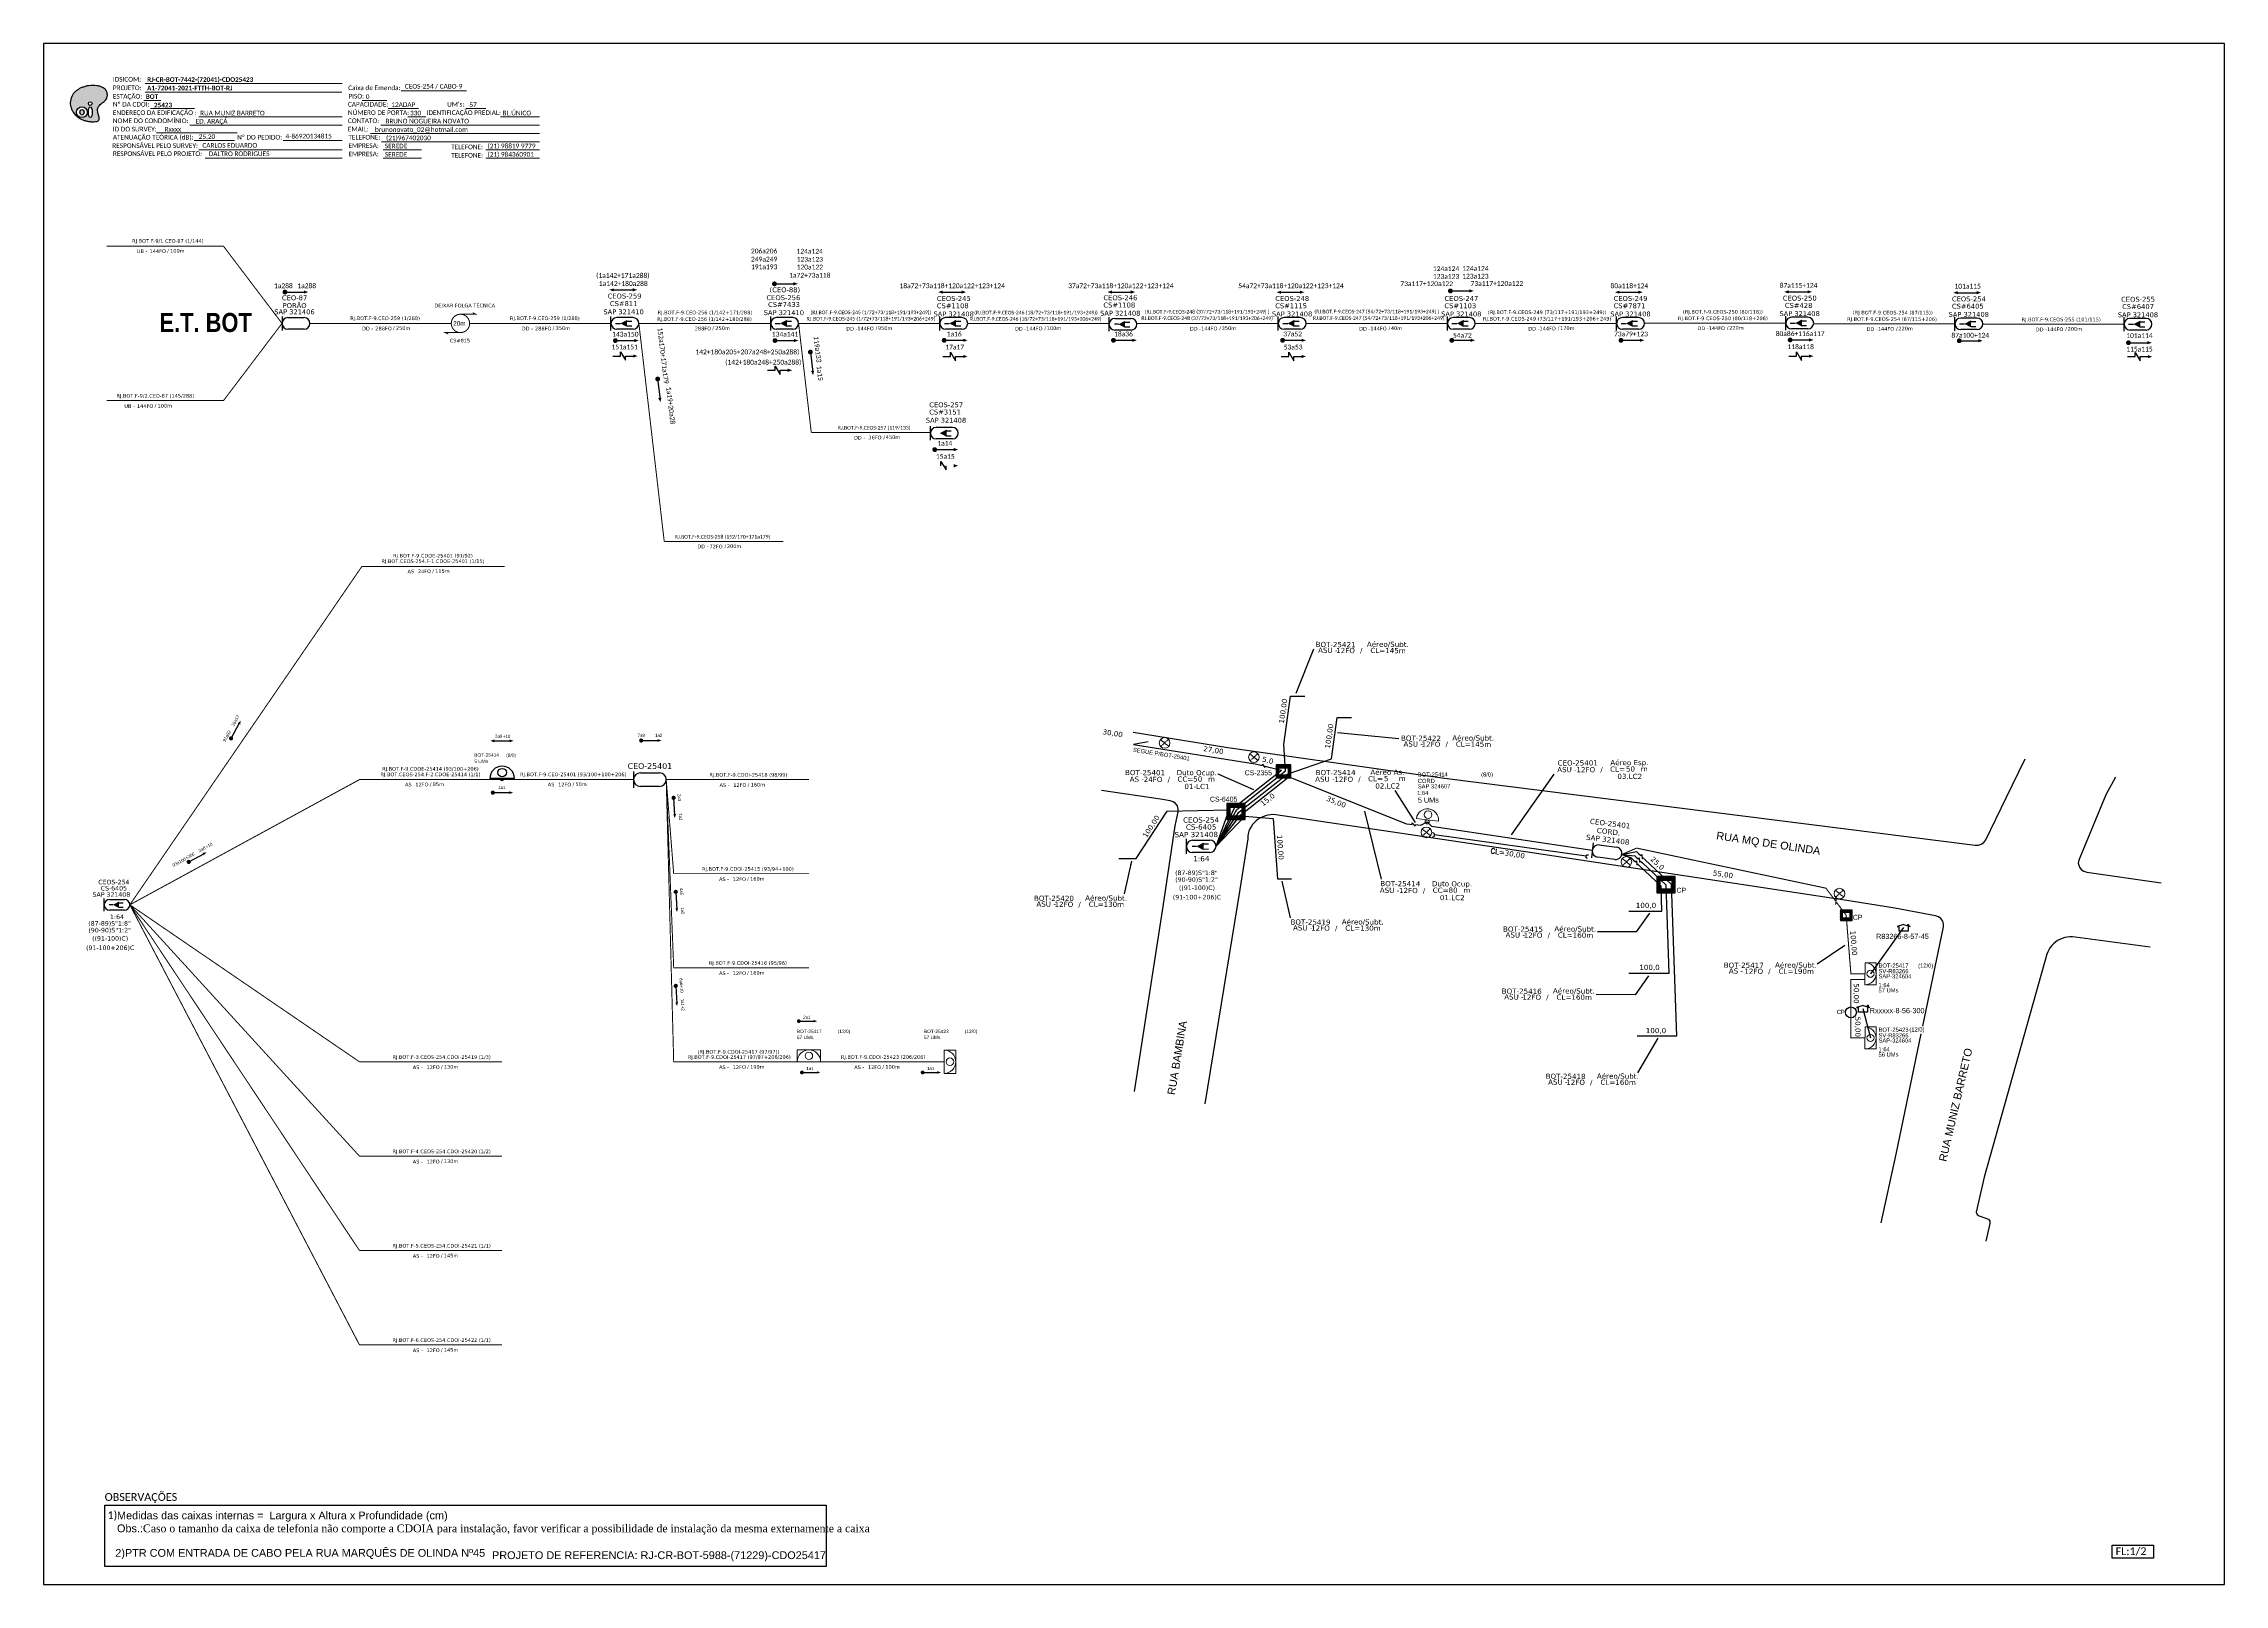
# Paper-space layout 'CDOI-25423' of a CAD drawing. Header units: metres, sheet in millimetres. Extents: x -439 to 402, y -851 to -257.
# The model-space entities are those that its viewports show. They can reach past a viewport. Long polylines and large blocks are cut down to what shows.
import ezdxf
from ezdxf.enums import TextEntityAlignment as Align

# ---------------------------------------------------------------- set-up
doc = ezdxf.new("R2010")
doc.units = ezdxf.units.M
doc.linetypes.add('PHANTOM2', pattern=[1.25, 0.625, -0.125, 0.125, -0.125, 0.125, -0.125])
for name, color, linetype in [('10.1-Caixas Subterrâneas', 5, 'Continuous'), ('20.4-CEOS', 1, 'Continuous'), ('20.5-CABO AÉREO', 1, 'Continuous'), ('20.5-CEO', 1, 'Continuous'), ('CAP a instalar', 1, 'Continuous'), ('E.T.', 7, 'Continuous'), ('label_cabos', 7, 'Continuous'), ('Legenda', 1, 'Continuous'), ('QUADRA', 7, 'Continuous'), ('SETA', 7, 'Continuous'), ('Subida Lateral', 5, 'Continuous'), ('UNIFILAR', 7, 'Continuous')]:
    doc.layers.add(name, color=color, linetype=linetype)
for name, color, linetype, lineweight in [('10.4-Postes', 1, 'Continuous', 0), ("20.0-LEGENDA DOS CDO'S", 1, 'Continuous', 0), ('20.1-CDO_INTERIOR', 1, 'Continuous', 0), ('20.2-CDO_POSTE', 1, 'Continuous', 5), ('20.6-CORDOALHA_SUPORTE', 7, 'Continuous', 25), ('40.1-ETIQUETAS', 1, 'Continuous', 20), ('CORDOALHA_SUPORTE', 7, 'Continuous', 25), ('Segmento Logradouro Texto', 238, 'Continuous', 0)]:
    doc.layers.add(name, color=color, linetype=linetype, lineweight=lineweight)
doc.layers.add('EXTRA', color=50, linetype='Continuous', plot=False)
doc.styles.add('ARIAL', font='arial.ttf')
doc.styles.add('DIGICADE', font='arial.ttf')
doc.styles.add('ROMANS', font='romans.shx')
doc.styles.add('siredit', font='verdana.ttf')
doc.styles.add('SWISS BIT', font='swisscb.ttf')
doc.styles.add('WMF-Calibri0', font='calibri.ttf')
doc.styles.add('WMF-Calibri1', font='calibrib.ttf')
doc.linetypes.add('FENCELINE1', pattern='A,0.25,-0.1,[133,ltypeshp.shx,S=0.1,R=0,X=-0.1,Y=0],-0.1,1', length=1.45)
doc.dimstyles.new('CL', dxfattribs={"dimtxt": 1, "dimasz": 2, "dimexe": 0.18, "dimexo": 0.0625, "dimgap": 0.09, "dimtad": 0, "dimdec": 0, "dimrnd": 1, "dimzin": 0, "dimdsep": 46, "dimtxsty": 'siredit', "dimblk": 'NONE', "dimcen": 0, "dimse1": 1, "dimse2": 1, "dimsd1": 1, "dimsd2": 1, "dimclrt": 7, "dimadec": 0, "dimazin": 0, "dimtfac": 1, "dimtdec": 0, "dimtofl": 0, "dimtmove": 0, "dimatfit": 3, "dimfxl": 0, "dimtolj": 1, "dimtzin": 0, "dimarcsym": 0})

# ---------------------------------------------------------------- blocks, each defined once
blk = doc.blocks.new('ETIQUETA_RS5F')
at = {"layer": '40.1-ETIQUETAS', "color": 0, "style": 'siredit'}
blk.add_text('/', height=1.5, dxfattribs=at).set_placement((1.58, -1.95), align=Align.MIDDLE_RIGHT)
for tag, p in [('ETIQUETA_R_SECUNDARIA', (1.21, 2.1)), ('ETIQUETA_R_PRIMARIA', (1.21, 4.1)), ('F_ATIVAS/F_MORTAS', (1.14, -4.24))]:
    blk.add_attdef(tag, text='', height=1.5, dxfattribs=at).set_placement(p, align=Align.MIDDLE_CENTER)
for tag, p in [('TIPO_CABO', (-6.58, -2.12)), ('CAP_CABO', (0.4, -2.09))]:
    blk.add_attdef(tag, text='', height=1.5, dxfattribs=at).set_placement(p, align=Align.MIDDLE_RIGHT)
for tag, p in [('FUSÃO_1', (0.85, -8.39)), ('FUSÃO_2', (0.85, -10.6)), ('FUSÃO_3', (0.85, -12.93)), ('FUSÃO_4', (0.85, -15.14)), ('FUSÃO_5', (0.85, -17.16))]:
    blk.add_attdef(tag, text='', height=1.5, dxfattribs=at).set_placement(p, align=Align.CENTER)
blk.add_attdef('METROS', text='', height=1.5, dxfattribs=at).set_placement((2.14, -1.95), align=Align.MIDDLE_LEFT)
blk = doc.blocks.new('SAN')
at = {"layer": 'SETA'}
blk.add_lwpolyline([(-2.6, 0), (6, 0)], dxfattribs=at)
for points in [[(-2.1, -0.7), (-3.9, 0), (-2.1, 0.7)], [(5.3, 0.7), (7.2, 0), (5.3, -0.7)]]:
    blk.add_solid(points, dxfattribs=at)
blk = doc.blocks.new('SURVEY_SURVEY')
for p, q in [((0, 0.0000127), (-0.0000126, 0.000009)), ((-0.0000126, 0.000009), (-0.0000086, 0.000009)), ((-0.0000086, 0), (-0.0000086, 0.000009)), ((0.0000086, 0), (-0.0000086, 0)), ((0, 0.0000127), (0.0000126, 0.000009)), ((0.0000084, 0.0000132), (0.0000098, 0.0000132)), ((0.0000084, 0.0000103), (0.0000084, 0.0000132)), ((0.0000126, 0.000009), (0.0000086, 0.000009)), ((0.0000086, 0.000009), (0.0000086, 0)), ((0.0000098, 0.0000132), (0.0000098, 0.0000099))]:
    blk.add_line(p, q)
blk = doc.blocks.new('*X70')
at = {"color": 0, "linetype": 'Continuous'}
for p, q in [((-1.25, 0.34099), (-0.49099, 1.1)), ((-1.25, 0.517767), (-0.667767, 1.1)), ((-1.25, 0.694544), (-0.844544, 1.1)), ((-1.25, 0.87132), (-1.02132, 1.1)), ((-1.25, 1.048097), (-1.198097, 1.1)), ((-1.25, 0.164214), (-0.8035, 0.610714)), ((-1.25, -0.012563), (-0.8035, 0.433937)), ((-1.25, -0.18934), (-0.8035, 0.25716)), ((-1.25, -0.366117), (-0.8035, 0.080383)), ((-0.789214, 0.625), (-0.314214, 1.1)), ((-0.612437, 0.625), (-0.137437, 1.1)), ((-0.43566, 0.625), (0.03934, 1.1)), ((-0.258883, 0.625), (0.216117, 1.1)), ((-0.082107, 0.625), (0.392893, 1.1)), ((0.09467, 0.625), (0.56967, 1.1)), ((0.271447, 0.625), (0.746447, 1.1)), ((0.448223, 0.625), (0.923223, 1.1)), ((0.625, 0.625), (1.1, 1.1)), ((0.801777, 0.625), (1.25, 1.073223)), ((0.8035, 0.449947), (1.25, 0.896447)), ((0.8035, 0.27317), (1.25, 0.71967)), ((0.8035, 0.096393), (1.25, 0.542893)), ((0.8035, -0.080383), (1.25, 0.366117)), ((0.8035, -0.25716), (1.25, 0.18934)), ((0.8035, -0.433937), (1.25, 0.012563)), ((-1.25, -0.542893), (-0.8035, -0.096393)), ((-1.25, -0.71967), (-0.8035, -0.27317)), ((-1.25, -0.896447), (-0.8035, -0.449947)), ((-1.25, -1.073223), (-0.801777, -0.625)), ((-1.1, -1.1), (-0.625, -0.625)), ((-0.923223, -1.1), (-0.448223, -0.625)), ((-0.746447, -1.1), (-0.271447, -0.625)), ((-0.56967, -1.1), (-0.09467, -0.625)), ((-0.392893, -1.1), (0.082107, -0.625)), ((-0.216117, -1.1), (0.258883, -0.625)), ((-0.03934, -1.1), (0.43566, -0.625)), ((0.137437, -1.1), (0.612437, -0.625)), ((0.314214, -1.1), (0.789214, -0.625)), ((0.49099, -1.1), (1.25, -0.34099)), ((0.667767, -1.1), (1.25, -0.517767)), ((0.8035, -0.610714), (1.25, -0.164214)), ((0.844544, -1.1), (1.25, -0.694544)), ((1.02132, -1.1), (1.25, -0.87132)), ((1.198097, -1.1), (1.25, -1.048097))]:
    blk.add_line(p, q, dxfattribs=at)
blk = doc.blocks.new('MANHOLE_MQ')
at = {"color": 0, "linetype": 'Continuous'}
for p, q in [((0.0000062, 0.0000057), (-0.0000063, 0.0000057)), ((-0.0000063, 0.0000057), (-0.0000063, -0.0000053)), ((-0.000004, 0.0000033), (0.000004, 0.0000033)), ((-0.000004, -0.0000029), (-0.000004, 0.0000033)), ((0.000004, 0.0000033), (0.000004, -0.0000029)), ((0.0000062, -0.0000053), (0.0000062, 0.0000057)), ((-0.0000063, -0.0000053), (0.0000062, -0.0000053)), ((0.000004, -0.0000029), (-0.000004, -0.0000029)), ((0.000004, -0.0000029), (0.000004, -0.0000029))]:
    blk.add_line(p, q, dxfattribs=at)
at = {"color": 0, "linetype": 'Continuous', "xscale": 5e-06, "yscale": 5e-06, "zscale": 1e-05}
blk.add_blockref('*X70', (0, 0.0000002), dxfattribs=at)
blk = doc.blocks.new('_None')
blk = doc.blocks.new('Inst CORD ALUMINIO 4.8 MM 3F(sem recursos)')
at = {"color": 0, "lineweight": 0, "style": 'ROMANS'}
blk.add_attdef('FID', (-19.18, -2.21), '', height=1, dxfattribs=at)
at = {"color": 0, "lineweight": 0, "style": 'ROMANS', "flags": 3}
for tag, p in [('FATOR', (-5.2, -4.44)), ('ID_ATIVIDADE', (-5.2, -6.67))]:
    blk.add_attdef(tag, p, '', height=1, dxfattribs=at)
at = {"color": 0, "lineweight": 0, "style": 'ROMANS'}
blk.add_attdef('LANCE', text='', height=1, dxfattribs=at).set_placement((-0.54, -2.21), align=Align.RIGHT)
at = {"layer": 'label_cabos', "color": 0, "style": 'siredit'}
blk.add_attdef('QTDE', (-0.54, -2.21), '', height=1, rotation=359.69, dxfattribs=at)
blk = doc.blocks.new('Inst CB AS CFOA-SM-ASU-120-S-12')
at = {"layer": 'label_cabos', "color": 0, "style": 'siredit'}
for tag, flags, p in [('ID_ATIVIDADE', 3, (1.31, 2.67)), ('FATOR', 1, (11.56, 2.55))]:
    blk.add_attdef(tag, text='', height=1, rotation=359.69, dxfattribs=dict(at, flags=flags)).set_placement(p, align=Align.MIDDLE_CENTER)
for tag, p in [('TIPO_CABO', (1.26, 0)), ('DESTINO_CABO', (3.13, 1.26)), ('CABO', (4.69, -0.05)), ('/', (7.71, -0.05)), ('LANCE', (10.81, 0)), ('TIPO_CABO', (13.11, 1.24)), ('UND', (15.96, 0)), ('FID', (13.15, -1.41))]:
    blk.add_attdef(tag, text='', height=1, rotation=359.69, dxfattribs=at).set_placement(p, align=Align.MIDDLE_CENTER)
blk.add_attdef('QTDE', (12.43, -0.47), '', height=1, rotation=359.69, dxfattribs=at)
blk = doc.blocks.new('Inst CB DT OCUP CFOA-SM-AS-80-TS-24')
at = {"layer": 'label_cabos', "color": 0, "style": 'siredit'}
for tag, flags, p in [('ID_ATIVIDADE', 3, (1.31, 2.67)), ('FATOR', 1, (11.56, 2.55))]:
    blk.add_attdef(tag, text='', height=1, rotation=359.69, dxfattribs=dict(at, flags=flags)).set_placement(p, align=Align.MIDDLE_CENTER)
for tag, p in [('TIPO_CABO', (1.76, 0)), ('DESTINO_CABO', (3.13, 1.26)), ('CABO', (4.69, -0.05)), ('/', (7.71, -0.05)), ('LANCE', (10.91, 0)), ('TIPO_CABO', (13.11, 1.24)), ('UND', (15.96, 0)), ('FID', (13.15, -1.41))]:
    blk.add_attdef(tag, text='', height=1, rotation=359.69, dxfattribs=at).set_placement(p, align=Align.MIDDLE_CENTER)
blk.add_attdef('QTDE', (12.43, -0.47), '', height=1, rotation=359.69, dxfattribs=at)
blk = doc.blocks.new('Inst CB DT OCUP CFOA-SM-ASU-120-S-12')
at = {"layer": 'label_cabos', "color": 0, "style": 'siredit'}
for tag, flags, p in [('ID_ATIVIDADE', 3, (1.31, 2.67)), ('FATOR', 1, (11.56, 2.55))]:
    blk.add_attdef(tag, text='', height=1, rotation=359.69, dxfattribs=dict(at, flags=flags)).set_placement(p, align=Align.MIDDLE_CENTER)
for tag, p in [('TIPO_CABO', (1.26, 0)), ('DESTINO_CABO', (3.13, 1.26)), ('CABO', (4.69, -0.05)), ('/', (7.71, -0.05)), ('LANCE', (10.91, 0)), ('TIPO_CABO', (13.11, 1.24)), ('UND', (15.96, 0)), ('FID', (13.15, -1.41))]:
    blk.add_attdef(tag, text='', height=1, rotation=359.69, dxfattribs=at).set_placement(p, align=Align.MIDDLE_CENTER)
blk.add_attdef('QTDE', (12.43, -0.47), '', height=1, rotation=359.69, dxfattribs=at)
blk = doc.blocks.new('LEGENDA DOS CABOS')
at = {"layer": 'EXTRA', "color": 0, "style": 'siredit'}
for tag, p in [('ID', (4.6, 0.97)), ('XX', (9.03, 0.97))]:
    blk.add_attdef(tag, text='', height=0.48, rotation=359.69, dxfattribs=at).set_placement(p, align=Align.MIDDLE_CENTER)
at = {"layer": 'Legenda', "color": 0, "style": 'siredit'}
for tag, p in [('TIPO_CABO', (1.31, 0)), ('CABO', (4.69, -0.05)), ('/', (6.81, -0.05)), ('METROS', (10.03, -0.05))]:
    blk.add_attdef(tag, text='', height=0.8, rotation=359.69, dxfattribs=at).set_placement(p, align=Align.MIDDLE_CENTER)
blk = doc.blocks.new('Inst CB ESP CFOA-SM-ASU-120-S-12')
at = {"layer": 'label_cabos', "color": 0, "style": 'siredit'}
for tag, flags, p in [('ID_ATIVIDADE', 3, (1.31, 2.67)), ('FATOR', 1, (11.56, 2.55))]:
    blk.add_attdef(tag, text='', height=1, rotation=359.69, dxfattribs=dict(at, flags=flags)).set_placement(p, align=Align.MIDDLE_CENTER)
for tag, p in [('TIPO_CABO', (1.26, 0)), ('DESTINO_CABO', (3.13, 1.26)), ('CABO', (4.69, -0.05)), ('/', (7.71, -0.05)), ('LANCE', (10.81, 0)), ('TIPO_CABO', (13.11, 1.24)), ('UND', (15.96, 0)), ('FID', (13.15, -1.41))]:
    blk.add_attdef(tag, text='', height=1, rotation=359.69, dxfattribs=at).set_placement(p, align=Align.MIDDLE_CENTER)
blk.add_attdef('QTDE', (12.43, -0.47), '', height=1, rotation=359.69, dxfattribs=at)
blk = doc.blocks.new('OI')
h = blk.add_hatch(color=40)
edge = h.paths.add_edge_path()
edge.add_spline(control_points=[(4.35, -0.67), (3.92, -0.99), (3.26, -1.5), (2.81, -2.59), (2.9, -3.5), (3.06, -4.27), (3.31, -4.85), (3.37, -5.39), (3.4, -5.88), (3.2, -6.4), (2.54, -6.61), (1.65, -6.63), (0.55, -6.67), (-0.56, -6.42), (-1.61, -6.14), (-2.77, -5.61), (-3.92, -4.77), (-4.89, -3.7), (-5.34, -2.65), (-5.6, -1.94), (-5.85, -0.96), (-5.71, 0.47), (-5.1, 2.02), (-4.14, 3.02), (-3.3, 3.61), (-2.37, 4.16), (-1.36, 4.44), (-0.56, 4.7), (0.79, 4.85), (2.24, 4.97), (3.79, 4.57), (4.67, 4.21), (5.44, 3.65), (5.76, 2.99), (6.03, 2.21), (6.01, 1.46), (5.72, 0.64), (5.31, 0.08), (4.88, -0.38), (4.51, -0.55), (4.35, -0.67)], knot_values=[0, 0, 0, 0, 1.60434, 2.417191, 3.427595, 4.282808, 4.776746, 5.304182, 5.888771, 6.258406, 6.858137, 7.79129, 8.986195, 10.124242, 11.187857, 12.242908, 13.953784, 15.414161, 16.515391, 17.349188, 17.675853, 19.552021, 21.515531, 22.568638, 23.63245, 24.621084, 25.782718, 26.745347, 27.142653, 29.870543, 31.004649, 31.921532, 32.709589, 33.801391, 34.042471, 35.192333, 35.971461, 36.628871, 37.254359, 37.836911, 37.836911, 37.836911, 37.836911], degree=3, periodic=0)
h.paths.add_polyline_path([(1.13, -0.87, -1), (-0.04, -0.87, -1)], flags=16)
edge = h.paths.add_edge_path(flags=16)
edge.add_ellipse((0.56, -3.59), major_axis=(-0.02, 1.71), ratio=0.361305, start_angle=0, end_angle=360)
h.paths.add_polyline_path([(-0.36, -3.62, -1), (-3.8, -3.62, -1)], flags=16)
edge = h.paths.add_edge_path(flags=0)
edge.add_ellipse((-2.08, -3.62), major_axis=(0, 0.885), ratio=0.758294, start_angle=0, end_angle=360)
at = {"color": 40}
for centre, radius in [((-2.08, -3.62), 1.72), ((0.54, -0.87), 0.587)]:
    blk.add_circle(centre, radius, dxfattribs=at)
blk.add_ellipse((-2.08, -3.62), major_axis=(0, 0.885), ratio=0.758294, start_param=-3.141592653589792, end_param=3.141592653589792, dxfattribs=at)
blk.add_ellipse((0.56, -3.59), major_axis=(-0.02, 1.71), ratio=0.361305, dxfattribs=at)
at = {"color": 40, "start_tangent": (-0.800898, -0.598801), "end_tangent": (-0.800898, -0.598801)}
blk.add_spline([(4.35, -0.67), (3.2, -1.78), (2.9, -2.54), (2.92, -3.55), (3.12, -4.38), (3.28, -4.85), (3.37, -5.37), (3.35, -5.95), (3.2, -6.29), (2.66, -6.55), (1.73, -6.63), (0.54, -6.62), (-0.58, -6.41), (-1.6, -6.11), (-2.56, -5.67), (-3.95, -4.67), (-4.89, -3.56), (-5.37, -2.56), (-5.64, -1.78), (-5.72, -1.46), (-5.63, 0.42), (-4.84, 2.22), (-4.13, 2.99), (-3.27, 3.62), (-2.4, 4.09), (-1.3, 4.47), (-0.37, 4.72), (0.02, 4.77), (2.75, 4.8), (3.85, 4.53), (4.69, 4.16), (5.31, 3.68), (5.85, 2.73), (5.93, 2.5), (5.94, 1.35), (5.67, 0.62), (5.29, 0.08), (4.84, -0.36), (4.35, -0.67)], degree=3, dxfattribs=at)

msp = doc.modelspace()

# ---------------------------------------------------------------- linework, layer by layer
at = {"color": 0}
for p, q in [((-1262.5, -469.23), (-984.25, -469.23)), ((-1262.5, -492.93), (-1262.5, -469.23)), ((-984.25, -469.23), (-984.25, -492.93)), ((-984.25, -492.93), (-1262.5, -492.93))]:
    msp.add_line(p, q, dxfattribs=at)
msp.add_lwpolyline([(-1286.07, -499.81), (-445.07, -499.81), (-445.07, 94.19), (-1286.07, 94.19)], close=True)
at = {"color": 7, "lineweight": 0}
for points in [[(-1246.94, 78.79), (-1170.96, 78.79)], [(-1148.15, 76.01), (-1123.01, 76.01)], [(-1247.47, 72.24), (-1240.92, 72.24)], [(-1246.97, 75.52), (-1171.01, 75.52)], [(-1244.81, 69.17), (-1227.84, 69.17)], [(-1163.19, 72.28), (-1153.71, 72.28)], [(-1153.14, 69.17), (-1141.52, 69.17)], [(-1123.2, 69.17), (-1115.53, 69.17)], [(-1242.49, 59.75), (-1211.44, 59.75)], [(-1229.65, 62.82), (-1170.98, 62.82)], [(-1226.24, 65.93), (-1170.98, 65.93)], [(-1160.06, 59.58), (-1094.8, 59.58)], [(-1156.02, 62.82), (-1094.8, 62.82)], [(-1145.56, 65.93), (-1138.61, 65.93)], [(-1109.86, 65.93), (-1094.82, 65.93)], [(-1227.96, 56.79), (-1212.45, 56.79)], [(-1226.24, 53.23), (-1170.98, 53.23)], [(-1193.73, 56.79), (-1170.96, 56.79)], [(-1155.78, 56.34), (-1094.8, 56.34)], [(-1155.17, 53.23), (-1140.37, 53.23)], [(-1115.57, 53.23), (-1094.8, 53.23)], [(-1223.75, 49.99), (-1170.98, 49.99)], [(-1155.17, 49.99), (-1140.37, 49.99)], [(-1115.57, 49.99), (-1094.8, 49.99)]]:
    msp.add_lwpolyline(points, dxfattribs=at)
at = {"color": 0}
for points, const_width in [([(-1004.68, 1.58, 1), (-1003.75, 1.58, 1)], 0.926), ([(-1193.48, -1.6, 1), (-1192.56, -1.6, 1)], 0.926), ([(-744.02, -1.15, 1), (-743.09, -1.15, 1)], 0.926), ([(-1125.32, -10.14, 1.000012), (-1125.32, -17.21, 0.999978)], 0.393), ([(-1066.06, -20.29, 1), (-1065.13, -20.29, 1)], 0.926), ([(-990.43, -24.25, 1), (-990.32, -25.17, 1)], 0.926), ([(-939.22, -20.19, 1), (-938.29, -20.19, 1)], 0.926), ([(-873.97, -20.19, 1), (-873.04, -20.19, 1)], 0.926), ([(-808.73, -20.19, 1), (-807.8, -20.19, 1)], 0.926), ([(-743.48, -20.19, 1), (-742.55, -20.19, 1)], 0.926), ([(-678.23, -20.19, 1), (-677.31, -20.19, 1)], 0.926), ([(-612.99, -20.06, 1), (-612.07, -20.06, 1)], 0.926), ([(-547.77, -20.36, 1), (-546.84, -20.36, 1)], 0.926), ([(-482.53, -21.12, 1), (-481.6, -21.12, 1)], 0.926), ([(-1049.32, -34.64, 1), (-1049.22, -35.56, 1)], 0.926), ([(-942.87, -62.32, 1), (-941.94, -62.32, 1)], 0.926)]:
    msp.add_lwpolyline(points, format="xyb", close=True, dxfattribs=dict(at, const_width=const_width))
at = {"color": 0, "const_width": 0.368}
for points in [[(-1125.32, -10.14), (-1119.42, -10.14), (-1120.6, -9.55)], [(-1125.32, -17.21), (-1131.21, -17.21), (-1130.03, -17.8)]]:
    msp.add_lwpolyline(points, dxfattribs=at)
at = {"color": 0}
for points in [[(-1063.61, -26.25), (-1063.61, -24.61), (-1061.65, -27.89), (-1061.65, -26.25)], [(-936.36, -26.41), (-936.36, -24.77), (-934.4, -28.04), (-934.4, -26.41)], [(-805.87, -26.41), (-805.87, -24.77), (-803.91, -28.04), (-803.91, -26.41)], [(-610.14, -26.27), (-610.14, -24.63), (-608.18, -27.91), (-608.18, -26.27)], [(-479.49, -26.49), (-479.49, -24.85), (-477.53, -28.13), (-477.53, -26.49)], [(-1003.99, -31.74), (-1003.99, -30.11), (-1002.04, -33.38), (-1002.04, -31.74)], [(-940.01, -68.54), (-940.01, -66.9), (-938.05, -70.17), (-938.05, -68.54)]]:
    msp.add_lwpolyline(points, dxfattribs=at)
at = {"color": 7, "const_width": 0.926}
msp.add_lwpolyline([(-1004.47, -20.29, 1), (-1003.55, -20.29, 1)], format="xyb", close=True, dxfattribs=at)
for points, const_width in [([(-1213.98, -174.01, 1), (-1213.59, -173.31, 1)], 0.8), ([(-1056, -174.48, 1), (-1055.2, -174.48, 1)], 0.8), ([(-1113.22, -194.58, 1), (-1112.42, -194.58, 1)], 0.8), ([(-1043.14, -196.17, 1), (-1043.09, -196.97, 1)], 0.8), ([(-1230.44, -221.47, 1), (-1229.73, -221.08, 1)], 0.8), ([(-1042.31, -232.42, 1), (-1042.26, -233.22, 1)], 0.8), ([(-1042.31, -268.67, 1), (-1042.26, -269.47, 1)], 0.8), ([(-995.21, -282.68, 1), (-994.48, -282.68, 1)], 0.728), ([(-995.21, -282.68, 1), (-994.48, -282.68, 1)], 0.728), ([(-994, -302.45, 1), (-993.27, -302.45, 1)], 0.728), ([(-994, -302.45, 1), (-993.27, -302.45, 1)], 0.728), ([(-947.46, -302.45, 1), (-946.73, -302.45, 1)], 0.728), ([(-947.46, -302.45, 1), (-946.73, -302.45, 1)], 0.728)]:
    msp.add_lwpolyline(points, format="xyb", close=True, dxfattribs=dict(const_width=const_width))
at = {"color": 4}
for points in [[(-568.81, -246.57), (-581.54, -264.41)], [(-584.53, -277.8), (-581.54, -289.15)]]:
    msp.add_lwpolyline(points, dxfattribs=at)
at = {"color": 7}
msp.add_lwpolyline([(-488.37, -484.64), (-472.44, -484.64), (-472.44, -489.7), (-488.37, -489.7)], close=True, dxfattribs=at)
at = {"color": 5}
msp.add_circle((-589.1, -279.3), 2.1, dxfattribs=at)
at = {"layer": '10.4-Postes', "color": 1, "linetype": 'PHANTOM2'}
for points in [[(-855.36, -174.12), (-852.18, -176.7)], [(-852.27, -174.02), (-855.27, -176.8)], [(-820.92, -179.63), (-817.75, -182.21)], [(-817.83, -179.53), (-820.84, -182.31)], [(-754.41, -208.6), (-751.23, -211.18)], [(-751.32, -208.5), (-754.32, -211.28)], [(-677.27, -219.99), (-674.09, -222.57)], [(-674.18, -219.88), (-677.18, -222.67)], [(-595.11, -232.21), (-591.93, -234.79)], [(-592.02, -232.11), (-595.02, -234.9)]]:
    msp.add_lwpolyline(points, dxfattribs=at)
at = {"layer": '10.4-Postes', "color": 1}
for centre in [(-853.77, -175.41), (-819.33, -180.92), (-752.82, -209.89), (-675.68, -221.28), (-593.52, -233.5)]:
    msp.add_circle(centre, 2.05, dxfattribs=at)
at = {"layer": '20.1-CDO_INTERIOR', "color": 5, "lineweight": 18}
for points in [[(-579.42, -268.66), (-579.41, -260.16), (-583.66, -260.16), (-583.67, -268.66)], [(-986.43, -293.79), (-995.45, -293.79), (-995.45, -298.3), (-986.43, -298.3)]]:
    msp.add_lwpolyline(points, close=True, dxfattribs=at)
at = {"layer": '20.1-CDO_INTERIOR', "color": 1, "lineweight": 18}
for points in [[(-579.42, -293.4), (-579.41, -284.9), (-583.66, -284.9), (-583.67, -293.4)], [(-934.29, -302.82), (-934.29, -293.8), (-938.8, -293.8), (-938.8, -302.82)]]:
    msp.add_lwpolyline(points, close=True, dxfattribs=at)
at = {"layer": '20.1-CDO_INTERIOR', "color": 5, "lineweight": 18}
for centre, radius in [((-581.54, -264.41), 1.36), ((-990.94, -296.05), 1.44)]:
    msp.add_circle(centre, radius, dxfattribs=at)
at = {"layer": '20.1-CDO_INTERIOR', "color": 1, "lineweight": 18}
for centre, radius in [((-581.54, -289.15), 1.36), ((-936.54, -298.31), 1.44)]:
    msp.add_circle(centre, radius, dxfattribs=at)
at = {"layer": '20.1-CDO_INTERIOR', "color": 5, "lineweight": 18}
for centre, radius, start, end in [((-583.66, -264.41), 4.25, 269.97241, 89.97241), ((-990.94, -298.3), 4.51, 0, 180)]:
    msp.add_arc(centre, radius, start, end, dxfattribs=at)
at = {"layer": '20.1-CDO_INTERIOR', "color": 1, "lineweight": 18}
for centre, radius, start, end in [((-583.66, -289.15), 4.25, 269.97241, 89.97241), ((-938.8, -298.31), 4.51, 270, 90)]:
    msp.add_arc(centre, radius, start, end, dxfattribs=at)
at = {"layer": '20.2-CDO_POSTE', "color": 7}
msp.add_line((-756.64, -204.54), (-748.21, -205.6), dxfattribs=at)
for centre, radius in [((-752.17, -203.07), 1.47), ((-752.52, -205.85), 0.787)]:
    msp.add_circle(centre, radius, dxfattribs=at)
msp.add_arc((-752.42, -205.07), 4.25, 352.81946, 172.81946, dxfattribs=at)
at = {"layer": '20.4-CEOS', "color": 0}
for p, q in [((-1058.75, -11.43), (-1065.03, -11.43)), ((-1058.75, -15.91), (-1065.03, -15.91)), ((-605.69, -15.78), (-611.97, -15.78)), ((-475.23, -11.74), (-481.51, -11.74)), ((-475.23, -16.22), (-481.51, -16.22)), ((-935.57, -53.76), (-941.86, -53.76)), ((-935.57, -58.23), (-941.86, -58.23))]:
    msp.add_line(p, q, dxfattribs=at)
at = {"layer": '20.4-CEOS', "color": 5}
for p, q in [((-997.16, -11.43), (-1003.44, -11.43)), ((-997.16, -15.91), (-1003.44, -15.91)), ((-931.91, -11.43), (-938.2, -11.43)), ((-931.91, -15.91), (-938.2, -15.91)), ((-801.42, -11.43), (-807.71, -11.43)), ((-801.42, -15.91), (-807.71, -15.91)), ((-736.18, -11.43), (-742.46, -11.43)), ((-736.18, -15.91), (-742.46, -15.91)), ((-670.93, -11.43), (-677.21, -11.43)), ((-670.93, -15.91), (-677.21, -15.91)), ((-605.69, -11.3), (-611.97, -11.3)), ((-540.47, -11.6), (-546.75, -11.6)), ((-540.47, -16.08), (-546.75, -16.08)), ((-842.99, -212.92), (-836.31, -212.88)), ((-836.28, -217.64), (-842.97, -217.68)), ((-1260.66, -235.75), (-1254.88, -235.75)), ((-1254.88, -239.88), (-1260.66, -239.88))]:
    msp.add_line(p, q, dxfattribs=at)
at = {"layer": '20.4-CEOS', "color": 0}
for points in [[(-1067.27, -16.37), (-1067.27, -10.97)], [(-1065.53, -13.67), (-1063.62, -13.67)], [(-1065.53, -13.67), (-1063.62, -13.67)], [(-1061.14, -12.78), (-1059.24, -12.78)], [(-1061.14, -12.78), (-1059.24, -12.78)], [(-1061.14, -14.65), (-1059.24, -14.65)], [(-1061.14, -14.65), (-1059.24, -14.65)], [(-483.75, -16.68), (-483.75, -11.28)], [(-482.01, -13.98), (-480.1, -13.98)], [(-477.62, -13.09), (-475.71, -13.09)], [(-477.62, -14.96), (-475.71, -14.96)], [(-944.09, -58.69), (-944.09, -53.29)], [(-937.97, -55.11), (-936.06, -55.11)], [(-937.97, -56.97), (-936.06, -56.97)]]:
    msp.add_lwpolyline(points, dxfattribs=at)
for points in [[(-1063.62, -13.67, 0, 2.76, 0), (-1061.03, -13.67, 2.76, 2.76, 0)], [(-1063.62, -13.67, 0, 2.76, 0), (-1061.03, -13.67, 2.76, 2.76, 0)], [(-480.1, -13.98, 0, 2.76, 0), (-477.51, -13.98, 2.76, 2.76, 0)], [(-940.45, -55.99, 0, 2.76, 0), (-937.86, -55.99, 2.76, 2.76, 0)]]:
    msp.add_lwpolyline(points, format="xyseb", dxfattribs=at)
at = {"layer": '20.4-CEOS', "color": 5}
for points in [[(-1005.68, -16.37), (-1005.68, -10.97)], [(-1003.94, -13.67), (-1002.04, -13.67)], [(-1003.94, -13.67), (-1002.04, -13.67)], [(-999.56, -12.78), (-997.65, -12.78)], [(-999.56, -12.78), (-997.65, -12.78)], [(-999.56, -14.65), (-997.65, -14.65)], [(-999.56, -14.65), (-997.65, -14.65)], [(-940.44, -16.37), (-940.44, -10.97)], [(-938.7, -13.67), (-936.79, -13.67)], [(-934.31, -12.78), (-932.4, -12.78)], [(-934.31, -14.65), (-932.4, -14.65)], [(-869.09, -13.14), (-867.19, -13.14)], [(-869.09, -15), (-867.19, -15)], [(-809.94, -16.37), (-809.94, -10.97)], [(-808.21, -13.67), (-806.3, -13.67)], [(-803.82, -12.78), (-801.91, -12.78)], [(-803.82, -14.65), (-801.91, -14.65)], [(-744.7, -16.37), (-744.7, -10.97)], [(-742.96, -13.67), (-741.05, -13.67)], [(-738.58, -12.78), (-736.67, -12.78)], [(-738.58, -14.65), (-736.67, -14.65)], [(-679.45, -16.37), (-679.45, -10.97)], [(-677.72, -13.67), (-675.81, -13.67)], [(-673.33, -12.78), (-671.42, -12.78)], [(-673.33, -14.64), (-671.42, -14.64)], [(-614.21, -16.24), (-614.21, -10.84)], [(-612.47, -13.54), (-610.57, -13.54)], [(-608.09, -12.65), (-606.18, -12.65)], [(-608.09, -14.51), (-606.18, -14.51)], [(-548.99, -16.54), (-548.99, -11.14)], [(-547.25, -13.84), (-545.34, -13.84)], [(-542.86, -12.95), (-540.96, -12.95)], [(-542.86, -14.81), (-540.96, -14.81)], [(-845.35, -218.19), (-845.38, -212.44)], [(-841.48, -215.29), (-843.09, -215.3)], [(-838.85, -214.33), (-836.82, -214.32)], [(-838.84, -216.31), (-836.81, -216.3)], [(-1262.73, -240.3), (-1262.73, -235.33)], [(-1259.37, -237.81), (-1260.76, -237.81)], [(-1257.09, -237), (-1255.33, -237)], [(-1257.09, -238.71), (-1255.33, -238.71)]]:
    msp.add_lwpolyline(points, dxfattribs=at)
for points in [[(-1002.04, -13.67, 0, 2.76, 0), (-999.44, -13.67, 2.76, 2.76, 0)], [(-1002.04, -13.67, 0, 2.76, 0), (-999.44, -13.67, 2.76, 2.76, 0)], [(-936.79, -13.67, 0, 2.76, 0), (-934.2, -13.67, 2.76, 2.76, 0)], [(-871.57, -14.02, 0, 2.76, 0), (-868.98, -14.02, 2.76, 2.76, 0)], [(-806.3, -13.67, 0, 2.76, 0), (-803.71, -13.67, 2.76, 2.76, 0)], [(-741.05, -13.67, 0, 2.76, 0), (-738.46, -13.67, 2.76, 2.76, 0)], [(-675.81, -13.67, 0, 2.76, 0), (-673.21, -13.67, 2.76, 2.76, 0)], [(-610.57, -13.54, 0, 2.76, 0), (-607.97, -13.54, 2.76, 2.76, 0)], [(-545.34, -13.84, 0, 2.76, 0), (-542.75, -13.84, 2.76, 2.76, 0)], [(-841.48, -215.29, 0, 2.94, 0), (-838.72, -215.28, 2.94, 2.94, 0)], [(-1259.37, -237.81, 0, 2.55, 0), (-1256.98, -237.81, 2.55, 2.55, 0)]]:
    msp.add_lwpolyline(points, format="xyseb", dxfattribs=at)
at = {"layer": '20.4-CEOS', "color": 0}
for centre, start, end in [((-1065.03, -13.67), 90, 270), ((-1058.75, -13.67), 270, 90), ((-481.51, -13.98), 90, 270), ((-475.23, -13.98), 270, 90), ((-941.86, -55.99), 90, 270), ((-935.57, -55.99), 270, 90)]:
    msp.add_arc(centre, 2.24, start, end, dxfattribs=at)
at = {"layer": '20.4-CEOS', "color": 5}
for centre, radius, start, end in [((-1003.44, -13.67), 2.24, 90, 270), ((-997.16, -13.67), 2.24, 270, 90), ((-938.2, -13.67), 2.24, 90, 270), ((-931.91, -13.67), 2.24, 270, 90), ((-807.71, -13.67), 2.24, 90, 270), ((-801.42, -13.67), 2.24, 270, 90), ((-742.46, -13.67), 2.24, 90, 270), ((-736.18, -13.67), 2.24, 270, 90), ((-677.21, -13.67), 2.24, 90, 270), ((-670.93, -13.67), 2.24, 270, 90), ((-611.97, -13.54), 2.24, 90, 270), ((-605.69, -13.54), 2.24, 270, 90), ((-546.75, -13.84), 2.24, 90, 270), ((-540.47, -13.84), 2.24, 270, 90), ((-842.98, -215.3), 2.38, 90.33558, 270.33558), ((-836.29, -215.26), 2.38, 270.33558, 90.33558), ((-1260.66, -237.81), 2.06, 90, 270), ((-1254.88, -237.81), 2.06, 270, 90)]:
    msp.add_arc(centre, radius, start, end, dxfattribs=at)
at = {"layer": '20.5-CABO AÉREO', "color": 7, "ltscale": 50, "const_width": 0.374}
for points in [[(-1261.7, 16.11), (-1216.71, 16.11), (-1194.13, -13.67)], [(-1261.7, -43.45), (-1216.71, -43.45), (-1194.13, -13.67)]]:
    msp.add_lwpolyline(points, dxfattribs=at)
at = {"layer": '20.5-CABO AÉREO', "color": 0, "ltscale": 50, "const_width": 0.374}
for points in [[(-1183.37, -13.67), (-1128.85, -13.67)], [(-1121.78, -13.67), (-1067.27, -13.67)], [(-1056.51, -13.67), (-1005.68, -13.67)], [(-1056.51, -13.67), (-1051.62, -55.7)], [(-994.92, -13.67), (-990.03, -55.7)], [(-1051.62, -55.7), (-1046.73, -97.73)], [(-990.03, -55.7), (-944.08, -55.7)], [(-1046.73, -97.73), (-1000.78, -97.73)]]:
    msp.add_lwpolyline(points, dxfattribs=at)
at = {"layer": '20.5-CEO', "color": 0}
for p, q in [((-1191.89, -11.44), (-1185.62, -11.44)), ((-1185.62, -15.91), (-1191.89, -15.91))]:
    msp.add_line(p, q, dxfattribs=at)
at = {"layer": '20.5-CEO', "color": 5}
for p, q in [((-872.98, -11.79), (-866.7, -11.79)), ((-866.7, -16.26), (-872.98, -16.26)), ((-1055.91, -186.95), (-1048.58, -186.95)), ((-1048.58, -192.17), (-1055.91, -192.17)), ((-686.16, -214.73), (-679.5, -215.55)), ((-680.09, -220.3), (-686.75, -219.48))]:
    msp.add_line(p, q, dxfattribs=at)
at = {"layer": '20.5-CEO', "color": 0}
msp.add_lwpolyline([(-1194.13, -10.98), (-1194.13, -16.37)], dxfattribs=at)
at = {"layer": '20.5-CEO', "color": 5}
for points in [[(-875.22, -11.32), (-875.22, -16.72)], [(-871.57, -14.02), (-873.08, -14.02)], [(-1058.52, -186.41), (-1058.52, -192.71)], [(-688.48, -213.94), (-689.19, -219.67)]]:
    msp.add_lwpolyline(points, dxfattribs=at)
at = {"layer": '20.5-CEO', "color": 0}
for centre, start, end in [((-1191.89, -13.67), 90, 270), ((-1185.62, -13.67), 270, 90)]:
    msp.add_arc(centre, 2.23, start, end, dxfattribs=at)
at = {"layer": '20.5-CEO', "color": 5}
for centre, radius, start, end in [((-872.98, -14.02), 2.24, 90, 270), ((-866.7, -14.02), 2.24, 270, 90), ((-1055.91, -189.56), 2.61, 90, 270), ((-1048.58, -189.56), 2.61, 270, 90), ((-686.46, -217.1), 2.39, 82.9584, 262.9584), ((-679.79, -217.92), 2.39, 262.9584, 82.9584)]:
    msp.add_arc(centre, radius, start, end, dxfattribs=at)
at = {"layer": '40.1-ETIQUETAS', "color": 5, "const_width": 0.374}
for points in [[(-994.92, -13.67), (-940.44, -13.67)], [(-929.68, -13.67), (-875.19, -13.67)], [(-864.43, -13.67), (-809.94, -13.67)], [(-799.18, -13.67), (-744.7, -13.67)], [(-733.94, -13.67), (-679.45, -13.67)], [(-668.7, -13.54), (-614.21, -13.54)], [(-603.47, -13.84), (-548.99, -13.84)]]:
    msp.add_lwpolyline(points, dxfattribs=at)
at = {"layer": '40.1-ETIQUETAS', "color": 0, "const_width": 0.374}
msp.add_lwpolyline([(-538.23, -13.98), (-483.75, -13.98)], dxfattribs=at)
at = {"layer": 'CAP a instalar', "color": 7, "linetype": 'FENCELINE1', "ltscale": 7, "const_width": 0.373}
for points in [[(-1163.32, -107.35), (-1252.82, -237.81)], [(-1108.27, -107.35), (-1163.32, -107.35)], [(-1164.28, -298.33), (-1252.82, -237.81)], [(-1164.28, -334.7), (-1252.82, -237.81)], [(-1164.28, -371.07), (-1252.82, -237.81)], [(-1164.28, -407.44), (-1252.82, -237.81)], [(-1109.24, -298.33), (-1164.28, -298.33)], [(-1109.24, -334.7), (-1164.28, -334.7)], [(-1109.24, -371.07), (-1164.28, -371.07)], [(-1109.24, -407.44), (-1164.28, -407.44)]]:
    msp.add_lwpolyline(points, dxfattribs=at)
at = {"layer": 'CAP a instalar', "color": 7, "linetype": 'FENCELINE1', "ltscale": 6}
for points in [[(-825.97, -201.04), (-807.11, -186.17), (-807.8, -176.01), (-805.17, -157.44), (-799.73, -157.44)], [(-825.11, -202.14), (-806.5, -187.47), (-789.43, -181.55), (-787.18, -165.66), (-781.75, -165.66)], [(-826.72, -200.1), (-808.7, -185.89)], [(-871.38, -219.95), (-864.67, -219.95), (-852.74, -201.67), (-828.93, -201.14)], [(-822.79, -203.69), (-811.92, -204.58), (-810.25, -227.77), (-804.82, -227.77)], [(-677.46, -218.45), (-671.79, -217.29)], [(-677.46, -218.45), (-673.99, -219.62)], [(-677.46, -218.45), (-672.42, -218.9)], [(-674.68, -264.11), (-659.21, -264.11), (-660.38, -230.23), (-669.52, -221.63)], [(-668.51, -220.38), (-658.42, -229.88), (-656.38, -288.47), (-671.58, -288.47)], [(-670.61, -222.8), (-662.3, -230.62)], [(-674.68, -240.22), (-661.97, -240.22), (-662.3, -230.62)]]:
    msp.add_lwpolyline(points, dxfattribs=at)
at = {"layer": 'CAP a instalar', "color": 7, "linetype": 'FENCELINE1', "ltscale": 3}
for points in [[(-860.05, -175), (-865.7, -175.99), (-818.79, -183.45)], [(-818.79, -183.45), (-817.16, -183.84)], [(-814.05, -184.6), (-808.7, -185.89)], [(-826.72, -200.1), (-833.91, -215.25)], [(-833.91, -215.25), (-825.97, -201.04)], [(-833.91, -215.25), (-828.93, -201.14)], [(-833.91, -215.25), (-825.11, -202.14)], [(-833.91, -215.25), (-822.79, -203.69)], [(-671.79, -217.29), (-670.84, -218.19)], [(-670.84, -218.19), (-670.11, -218.87), (-669.74, -218.46), (-669.59, -220.13), (-669.23, -219.71), (-668.51, -220.38)], [(-673.99, -219.62), (-672.93, -220.61)], [(-672.93, -220.61), (-672.2, -221.29), (-671.83, -220.89), (-671.68, -222.56), (-671.32, -222.13), (-670.61, -222.8)], [(-671.85, -219.44), (-672.42, -218.9)], [(-671.85, -219.44), (-671.12, -220.11), (-670.75, -219.71), (-670.6, -221.38), (-670.24, -220.95), (-669.52, -221.63)]]:
    msp.add_lwpolyline(points, dxfattribs=at)
at = {"layer": 'CAP a instalar', "color": 5, "linetype": 'FENCELINE1', "ltscale": 7, "const_width": 0.373}
for points in [[(-1164.28, -189.56), (-1252.82, -237.81)], [(-1109.24, -189.56), (-1164.28, -189.56)], [(-1058.52, -189.56), (-1109.24, -189.56)], [(-990.94, -298.31), (-1043.08, -298.31), (-1045.97, -189.51)]]:
    msp.add_lwpolyline(points, dxfattribs=at)
at = {"layer": 'CAP a instalar', "color": 8, "linetype": 'FENCELINE1', "ltscale": 7, "const_width": 0.373}
for points in [[(-990.94, -189.53), (-1045.97, -189.53), (-1045.97, -189.53)], [(-990.94, -225.81), (-1043.08, -225.81), (-1045.97, -189.56)], [(-990.94, -262.06), (-1043.08, -262.06), (-1045.97, -189.56)]]:
    msp.add_lwpolyline(points, dxfattribs=at)
at = {"layer": 'CAP a instalar', "color": 5, "linetype": 'FENCELINE1', "ltscale": 6}
for points in [[(-824.36, -203.08), (-805.92, -188.54), (-760.47, -206.63)], [(-750.84, -207.54), (-688.83, -216.81)]]:
    msp.add_lwpolyline(points, dxfattribs=at)
at = {"layer": 'CAP a instalar', "color": 5, "linetype": 'FENCELINE1', "ltscale": 3}
for points in [[(-833.91, -215.25), (-824.36, -203.08)], [(-760.47, -206.63), (-759.28, -206.73)], [(-759.28, -206.73), (-758.29, -206.81), (-758.25, -206.26), (-757.09, -207.47), (-757.07, -206.91), (-756.1, -206.99)], [(-756.1, -206.99), (-754.91, -207.09)], [(-754.91, -207.09), (-752.52, -205.85), (-750.84, -207.54)]]:
    msp.add_lwpolyline(points, dxfattribs=at)
at = {"layer": 'CAP a instalar', "color": 5, "linetype": 'FENCELINE1', "ltscale": 6, "const_width": 0.4}
for points in [[(-677.46, -218.45), (-671.76, -215.95)], [(-671.76, -215.95), (-598.74, -231.4), (-595.84, -235.26)]]:
    msp.add_lwpolyline(points, dxfattribs=at)
at = {"layer": 'CAP a instalar', "color": 5, "linetype": 'FENCELINE1', "ltscale": 6}
msp.add_lwpolyline([(-593.94, -237.83, 0.4, 0.4, 0), (-590.92, -241.82, 0.4, 0.4, 0), (-589.1, -264.4, 0.4, 0.4, 0), (-589.1, -264.41, 0.4, 0.4, 0), (-583.66, -264.41, 0.4, 0.4, 0)], format="xyseb", dxfattribs=at)
at = {"layer": 'CAP a instalar', "color": 1, "linetype": 'FENCELINE1', "ltscale": 6, "const_width": 0.4}
msp.add_lwpolyline([(-583.66, -266.58), (-589.1, -266.57), (-589.1, -289.14), (-589.1, -289.15), (-583.66, -289.15)], dxfattribs=at)
at = {"layer": 'CAP a instalar', "color": 1, "linetype": 'FENCELINE1', "ltscale": 7, "const_width": 0.373}
msp.add_lwpolyline([(-938.8, -298.31), (-990.94, -298.31)], dxfattribs=at)
at = {"layer": 'CORDOALHA_SUPORTE', "ltscale": 5}
for points in [[(-750.45, -211.6, 1), (-750.31, -210.08)], [(-690.64, -219.99, -1), (-690.35, -218.49)]]:
    msp.add_lwpolyline(points, format="xyb", dxfattribs=at)
msp.add_lwpolyline([(-691.24, -219.09), (-749.62, -210.9)], dxfattribs=at)
at = {"layer": 'label_cabos', "color": 7}
msp.add_line((-1104.48, -189.12), (-1114, -189.12), dxfattribs=at)
for centre, radius in [((-1109.24, -186.86), 1.64), ((-1109.24, -189.56), 0.441)]:
    msp.add_circle(centre, radius, dxfattribs=at)
msp.add_arc((-1109.24, -189.12), 4.76, 0, 180, dxfattribs=at)
at = {"layer": 'QUADRA', "color": 4}
for points in [[(-865.84, -171.26), (-829.37, -177.21), (-745.87, -189.04), (-541.17, -214.86), (-539.95, -214.83), (-538.8, -214.47), (-537.83, -213.77), (-537.09, -212.77), (-529.21, -196.57), (-521.9, -181.59)], [(-487.04, -188.61), (-490.83, -195.48), (-501.26, -220.67), (-501.4, -221.79)], [(-865.38, -309.77), (-854.35, -238.42), (-849.68, -207.35), (-848.48, -201.92), (-848.48, -200.78), (-848.83, -199.7), (-849.54, -198.77), (-850.52, -198.1), (-851.66, -197.73), (-855.41, -197.14), (-878.13, -193.79)], [(-561.37, -284.56), (-553.41, -246.3), (-553.37, -245.18), (-553.71, -244.1), (-554.39, -243.15), (-555.35, -242.45), (-556.45, -242.09), (-572.17, -239.09), (-588.94, -236.41), (-712.08, -217.83), (-810.81, -203.08), (-811.85, -203.04), (-812.9, -203.1), (-813.91, -203.26), (-814.92, -203.52), (-815.87, -203.88), (-816.8, -204.32), (-817.67, -204.86), (-818.46, -205.46), (-819.2, -206.16), (-819.83, -206.9), (-820.38, -207.72), (-820.86, -208.58), (-821.22, -209.48), (-821.48, -210.41), (-821.62, -211.37), (-821.67, -212.32), (-824.74, -231.87), (-832.98, -282.28), (-838.27, -314.54)], [(-501.4, -221.79), (-500.97, -223.25), (-500.25, -224.16), (-499.27, -224.84), (-498.11, -225.18), (-469.48, -229.33)], [(-473.75, -254.09), (-502.58, -250.25), (-503.59, -250.17), (-504.63, -250.16), (-505.64, -250.27), (-506.63, -250.48), (-507.6, -250.78), (-508.53, -251.17), (-509.4, -251.64), (-510.23, -252.2), (-510.99, -252.84), (-511.66, -253.55), (-512.25, -254.31), (-512.77, -255.13), (-513.17, -256), (-513.49, -256.91), (-537.67, -342.87), (-540.85, -356.32), (-540.41, -357.17), (-539.58, -357.7), (-536.07, -359.01), (-535.51, -359.8), (-535.46, -360.72), (-537.02, -367.52)], [(-577.38, -360.42), (-571.64, -333.92), (-562, -287.58)]]:
    msp.add_lwpolyline(points, dxfattribs=at)
at = {"layer": 'SETA', "color": 0}
for points in [[(-1004.21, 1.58), (-996.25, 1.58)], [(-1193.02, -1.6), (-1185.06, -1.6)], [(-1066.19, -0.74), (-1058.23, -0.74)], [(-939.36, -1.6), (-931.39, -1.6)], [(-874.11, -1.6), (-866.15, -1.6)], [(-808.87, -1.66), (-800.9, -1.66)], [(-743.55, -1.15), (-735.59, -1.15)], [(-678.37, -1.65), (-670.41, -1.65)], [(-613.13, -1.52), (-605.17, -1.52)], [(-547.91, -1.82), (-539.94, -1.82)], [(-1065.6, -20.29), (-1057.63, -20.29)], [(-1004.01, -20.29), (-996.05, -20.29)], [(-990.37, -24.71), (-989.46, -32.62)], [(-938.75, -20.19), (-930.79, -20.19)], [(-873.51, -20.19), (-865.54, -20.19)], [(-808.26, -20.19), (-800.3, -20.19)], [(-743.02, -20.19), (-735.05, -20.19)], [(-677.77, -20.19), (-669.81, -20.19)], [(-612.53, -20.06), (-604.57, -20.06)], [(-547.3, -20.36), (-539.34, -20.36)], [(-482.06, -21.12), (-474.1, -21.12)], [(-1066.56, -26.25), (-1063.61, -26.25)], [(-1061.65, -26.25), (-1058.69, -26.25)], [(-1006.95, -31.74), (-1003.99, -31.74)], [(-1002.04, -31.74), (-999.08, -31.74)], [(-939.32, -26.41), (-936.36, -26.41)], [(-934.4, -26.41), (-931.44, -26.41)], [(-808.83, -26.41), (-805.87, -26.41)], [(-803.91, -26.41), (-800.95, -26.41)], [(-613.09, -26.27), (-610.14, -26.27)], [(-608.18, -26.27), (-605.22, -26.27)], [(-482.45, -26.49), (-479.49, -26.49)], [(-477.53, -26.49), (-474.57, -26.49)], [(-1049.27, -35.1), (-1048.36, -43.01)], [(-942.4, -62.32), (-934.44, -62.32)]]:
    msp.add_lwpolyline(points, dxfattribs=at)
at = {"layer": 'SETA'}
for points in [[(-1213.78, -173.66), (-1210.47, -167.63)], [(-1055.6, -174.48), (-1048.72, -174.48)], [(-1112.82, -194.58), (-1105.94, -194.58)], [(-1043.12, -196.57), (-1042.72, -203.44)], [(-1230.09, -221.28), (-1224.04, -217.98)], [(-1042.28, -232.82), (-1041.89, -239.69)], [(-1042.28, -269.07), (-1041.89, -275.94)], [(-994.85, -282.68), (-988.59, -282.68)], [(-994.85, -282.68), (-988.59, -282.68)], [(-993.64, -302.45), (-987.38, -302.45)], [(-993.64, -302.45), (-987.38, -302.45)], [(-947.1, -302.45), (-940.84, -302.45)], [(-947.1, -302.45), (-940.84, -302.45)]]:
    msp.add_lwpolyline(points, dxfattribs=at)
at = {"layer": 'SETA', "color": 0}
for points in [[(-996.89, 2.21), (-995.19, 1.59), (-996.89, 0.97)], [(-1185.7, -0.97), (-1184, -1.59), (-1185.7, -2.21)], [(-1066.19, -0.13), (-1067.89, -0.74), (-1066.19, -1.36)], [(-1058.86, -0.11), (-1057.17, -0.73), (-1058.86, -1.35)], [(-939.36, -0.98), (-941.05, -1.6), (-939.36, -2.22)], [(-932.03, -0.97), (-930.34, -1.59), (-932.03, -2.21)], [(-874.11, -0.98), (-875.81, -1.6), (-874.11, -2.22)], [(-866.79, -0.97), (-865.09, -1.59), (-866.79, -2.21)], [(-808.87, -1.04), (-810.56, -1.66), (-808.87, -2.28)], [(-801.54, -1.03), (-799.84, -1.65), (-801.54, -2.26)], [(-736.23, -0.52), (-734.53, -1.14), (-736.23, -1.76)], [(-678.37, -1.04), (-680.07, -1.65), (-678.37, -2.27)], [(-671.05, -1.02), (-669.35, -1.64), (-671.05, -2.26)], [(-613.13, -0.9), (-614.83, -1.52), (-613.13, -2.14)], [(-605.81, -0.89), (-604.11, -1.51), (-605.81, -2.13)], [(-547.91, -1.21), (-549.6, -1.82), (-547.91, -2.44)], [(-540.58, -1.19), (-538.89, -1.81), (-540.58, -2.43)], [(-1058.27, -19.66), (-1056.57, -20.28), (-1058.27, -20.9)], [(-996.69, -19.66), (-994.99, -20.28), (-996.69, -20.9)], [(-931.43, -19.56), (-929.73, -20.18), (-931.43, -20.8)], [(-866.18, -19.56), (-864.49, -20.18), (-866.18, -20.8)], [(-800.94, -19.56), (-799.24, -20.18), (-800.94, -20.8)], [(-735.69, -19.56), (-734, -20.18), (-735.69, -20.8)], [(-670.45, -19.56), (-668.75, -20.18), (-670.45, -20.8)], [(-605.21, -19.43), (-603.51, -20.05), (-605.21, -20.66)], [(-539.98, -19.73), (-538.28, -20.35), (-539.98, -20.97)], [(-474.74, -20.49), (-473.04, -21.11), (-474.74, -21.72)], [(-1058.69, -25.63), (-1056.99, -26.25), (-1058.69, -26.87)], [(-999.08, -31.13), (-997.38, -31.74), (-999.08, -32.36)], [(-988.91, -31.92), (-989.33, -33.67), (-990.13, -32.06)], [(-931.44, -25.79), (-929.75, -26.41), (-931.44, -27.03)], [(-800.95, -25.79), (-799.26, -26.41), (-800.95, -27.03)], [(-605.22, -25.66), (-603.52, -26.27), (-605.22, -26.89)], [(-474.57, -25.88), (-472.88, -26.49), (-474.57, -27.11)], [(-1047.8, -42.31), (-1048.22, -44.06), (-1049.03, -42.45)], [(-935.08, -61.69), (-933.38, -62.31), (-935.08, -62.93)], [(-935.09, -67.92), (-933.4, -68.54), (-935.09, -69.16)]]:
    msp.add_solid(points, dxfattribs=at)
at = {"layer": 'SETA'}
for points in [[(-1211.21, -167.85), (-1210.04, -166.83), (-1210.27, -168.37)], [(-1049.27, -173.93), (-1047.8, -174.47), (-1049.27, -175)], [(-1106.49, -194.03), (-1105.02, -194.57), (-1106.49, -195.1)], [(-1042.21, -202.86), (-1042.66, -204.35), (-1043.27, -202.92)], [(-1224.79, -217.77), (-1223.25, -217.54), (-1224.28, -218.71)], [(-1041.38, -239.11), (-1041.82, -240.6), (-1042.44, -239.17)], [(-1041.38, -275.36), (-1041.82, -276.85), (-1042.44, -275.42)], [(-989.09, -282.18), (-987.76, -282.67), (-989.09, -283.15)], [(-989.09, -282.18), (-987.76, -282.67), (-989.09, -283.15)], [(-987.88, -301.95), (-986.55, -302.44), (-987.88, -302.92)], [(-987.88, -301.95), (-986.55, -302.44), (-987.88, -302.92)], [(-941.35, -301.95), (-940.01, -302.44), (-941.35, -302.92)], [(-941.35, -301.95), (-940.01, -302.44), (-941.35, -302.92)]]:
    msp.add_solid(points, dxfattribs=at)
at = {"layer": 'Subida Lateral', "color": 7}
msp.add_lwpolyline([(-817.16, -183.84), (-816.18, -184.07), (-816.06, -183.54), (-815.11, -184.92), (-815, -184.37), (-814.05, -184.6)], dxfattribs=at)
at = {"layer": 'Subida Lateral', "color": 5, "const_width": 0.4}
msp.add_lwpolyline([(-595.84, -235.26), (-595.24, -236.06), (-594.8, -235.73), (-594.95, -237.4), (-594.52, -237.05), (-593.94, -237.83)], dxfattribs=at)

# ---------------------------------------------------------------- block references
at = {"color": 7, "xscale": 1.213923925163967, "yscale": 1.213923925163967, "zscale": 1.213923925163967, "rotation": 0.1532896023949059}
msp.add_blockref('OI', (-1268.76, 72.14), dxfattribs=at)
at = {"color": 0, "lineweight": 0}
ref = msp.add_blockref('Inst CORD ALUMINIO 4.8 MM 3F(sem recursos)', (-721, -214.51), dxfattribs=dict(at, xscale=1.999999999999998, yscale=1.999999999999998, zscale=1.999999999999998, rotation=351.1931161275299))
ref.add_attrib('QTDE', '30,00', (-722.75, -218.72), dxfattribs={"layer": '20.6-CORDOALHA_SUPORTE', "color": 0, "height": 2, "rotation": 350.88312, "style": 'siredit'})
ref.add_attrib('LANCE', 'CL=', dxfattribs={"layer": '20.6-CORDOALHA_SUPORTE', "color": 0, "lineweight": 0, "height": 2, "rotation": 351.19312, "style": 'ROMANS'}).set_placement((-722.75, -218.72), align=Align.RIGHT)
at = {"color": 255, "xscale": 200000, "yscale": 200000, "zscale": 200000}
for p in [(-568.8, -248.01), (-584.4, -279.18)]:
    msp.add_blockref('SURVEY_SURVEY', p, dxfattribs=at)
at = {"layer": '10.1-Caixas Subterrâneas', "color": 30, "rotation": 180.0000000000631}
for p, xscale, yscale, zscale in [((-807.96, -186.3), 450260.8764701108, 450260.8764701108, 450260.8764701108), ((-826.24, -201.75), 562826.0955876386, 562826.0955876386, 562826.0955876386), ((-660.45, -229.93), 562826.0955876386, 562826.0955876386, 562826.0955876386), ((-590.94, -241.76), 360208.7011760887, 360208.7011760887, 360208.7011760887)]:
    msp.add_blockref('MANHOLE_MQ', p, dxfattribs=dict(at, xscale=xscale, yscale=yscale, zscale=zscale))
at = {"layer": '40.1-ETIQUETAS', "color": 0}
ref = msp.add_blockref('ETIQUETA_RS5F', (-1239.26, 16.14), dxfattribs=dict(at, xscale=0.9356883962333519, yscale=0.9356883962333519, zscale=0.9356883962333519))
ref.add_attrib('ETIQUETA_R_SECUNDARIA', 'RJ.BOT.F-9/1.CEO-87 (1/144)', dxfattribs={"color": 0, "height": 1.4035, "style": 'siredit'}).set_placement((-1238.15, 18.11), align=Align.MIDDLE_CENTER)
ref.add_attrib('TIPO_CABO', 'UB - ', dxfattribs={"color": 0, "height": 1.404, "style": 'siredit'}).set_placement((-1245.45, 14.16), align=Align.MIDDLE_RIGHT)
ref.add_attrib('CAP_CABO', '144FO', dxfattribs={"color": 0, "height": 1.404, "style": 'siredit'}).set_placement((-1238.91, 14.18), align=Align.MIDDLE_RIGHT)
ref.add_attrib('METROS', '100m', dxfattribs={"color": 0, "height": 1.404, "style": 'siredit'}).set_placement((-1237.28, 14.31), align=Align.MIDDLE_LEFT)
ref = msp.add_blockref('ETIQUETA_RS5F', (-1244.1, -43.57), dxfattribs=dict(at, xscale=0.9356883962333519, yscale=0.9356883962333519, zscale=0.9356883962333519))
ref.add_attrib('ETIQUETA_R_SECUNDARIA', 'RJ.BOT.F-9/2.CEO-87 (145/288)', dxfattribs={"color": 0, "height": 1.4035, "style": 'siredit'}).set_placement((-1242.99, -41.6), align=Align.MIDDLE_CENTER)
ref.add_attrib('TIPO_CABO', 'UB - ', dxfattribs={"color": 0, "height": 1.404, "style": 'siredit'}).set_placement((-1250.29, -45.55), align=Align.MIDDLE_RIGHT)
ref.add_attrib('CAP_CABO', '144FO', dxfattribs={"color": 0, "height": 1.404, "style": 'siredit'}).set_placement((-1243.75, -45.53), align=Align.MIDDLE_RIGHT)
ref.add_attrib('METROS', '100m', dxfattribs={"color": 0, "height": 1.404, "style": 'siredit'}).set_placement((-1242.12, -45.4), align=Align.MIDDLE_LEFT)
at = {"layer": '40.1-ETIQUETAS', "color": 7}
ref = msp.add_blockref('ETIQUETA_RS5F', (-1137.01, -107.3), dxfattribs=dict(at, xscale=0.9335319175449934, yscale=0.9335319175449934, zscale=0.9335319175449934))
ref.add_attrib('ETIQUETA_R_PRIMARIA', 'RJ.BOT.F-9.CDOE-25401 (91/92)', dxfattribs={"color": 0, "height": 1.4003, "style": 'siredit'}).set_placement((-1135.94, -103.22), align=Align.MIDDLE_CENTER)
ref.add_attrib('ETIQUETA_R_SECUNDARIA', 'RJ.BOT.CEOS-254.F-1.CDOE-25401 (1/15)', dxfattribs={"color": 0, "height": 1.4003, "style": 'siredit'}).set_placement((-1135.9, -105.34), align=Align.MIDDLE_CENTER)
ref.add_attrib('TIPO_CABO', 'AS', dxfattribs={"color": 0, "height": 1.4, "style": 'siredit'}).set_placement((-1143.19, -109.28), align=Align.MIDDLE_RIGHT)
ref.add_attrib('CAP_CABO', '24FO', dxfattribs={"color": 0, "height": 1.4, "style": 'siredit'}).set_placement((-1136.67, -109.26), align=Align.MIDDLE_RIGHT)
ref.add_attrib('METROS', '115m', dxfattribs={"color": 0, "height": 1.4, "style": 'siredit'}).set_placement((-1135.04, -109.13), align=Align.MIDDLE_LEFT)
at = {"layer": '40.1-ETIQUETAS', "color": 8}
ref = msp.add_blockref('ETIQUETA_RS5F', (-1015.38, -189.69), dxfattribs=dict(at, xscale=0.9335319175449934, yscale=0.9335319175449934, zscale=0.9335319175449934))
ref.add_attrib('ETIQUETA_R_SECUNDARIA', 'RJ.BOT.F-9.CDOI-25418 (98/99)', dxfattribs={"color": 0, "height": 1.4003, "style": 'siredit'}).set_placement((-1014.28, -187.72), align=Align.MIDDLE_CENTER)
ref.add_attrib('TIPO_CABO', 'AS -', dxfattribs={"color": 0, "height": 1.4, "style": 'siredit'}).set_placement((-1021.56, -191.66), align=Align.MIDDLE_RIGHT)
ref.add_attrib('CAP_CABO', '12FO', dxfattribs={"color": 0, "height": 1.4, "style": 'siredit'}).set_placement((-1015.04, -191.64), align=Align.MIDDLE_RIGHT)
ref.add_attrib('METROS', '160m', dxfattribs={"color": 0, "height": 1.4, "style": 'siredit'}).set_placement((-1013.41, -191.51), align=Align.MIDDLE_LEFT)
ref = msp.add_blockref('ETIQUETA_RS5F', (-1015.58, -262.21), dxfattribs=dict(at, xscale=0.9335319175449934, yscale=0.9335319175449934, zscale=0.9335319175449934))
ref.add_attrib('ETIQUETA_R_SECUNDARIA', 'RJ.BOT.F-9.CDOI-25416 (95/96)', dxfattribs={"color": 0, "height": 1.4003, "style": 'siredit'}).set_placement((-1014.47, -260.25), align=Align.MIDDLE_CENTER)
ref.add_attrib('TIPO_CABO', 'AS -', dxfattribs={"color": 0, "height": 1.4, "style": 'siredit'}).set_placement((-1021.75, -264.19), align=Align.MIDDLE_RIGHT)
ref.add_attrib('CAP_CABO', '12FO', dxfattribs={"color": 0, "height": 1.4, "style": 'siredit'}).set_placement((-1015.23, -264.17), align=Align.MIDDLE_RIGHT)
ref.add_attrib('METROS', '160m', dxfattribs={"color": 0, "height": 1.4, "style": 'siredit'}).set_placement((-1013.6, -264.04), align=Align.MIDDLE_LEFT)
at = {"layer": '40.1-ETIQUETAS', "color": 7}
ref = msp.add_blockref('ETIQUETA_RS5F', (-1133.68, -334.85), dxfattribs=dict(at, xscale=0.9335319175449934, yscale=0.9335319175449934, zscale=0.9335319175449934))
ref.add_attrib('ETIQUETA_R_SECUNDARIA', 'RJ.BOT.F-4.CEOS-254.CDOI-25420 (1/2)', dxfattribs={"color": 0, "height": 1.4003, "style": 'siredit'}).set_placement((-1132.58, -332.89), align=Align.MIDDLE_CENTER)
ref.add_attrib('TIPO_CABO', 'AS -', dxfattribs={"color": 0, "height": 1.4, "style": 'siredit'}).set_placement((-1139.86, -336.83), align=Align.MIDDLE_RIGHT)
ref.add_attrib('CAP_CABO', '12FO', dxfattribs={"color": 0, "height": 1.4, "style": 'siredit'}).set_placement((-1133.34, -336.81), align=Align.MIDDLE_RIGHT)
ref.add_attrib('METROS', '130m', dxfattribs={"color": 0, "height": 1.4, "style": 'siredit'}).set_placement((-1131.71, -336.68), align=Align.MIDDLE_LEFT)
ref = msp.add_blockref('ETIQUETA_RS5F', (-1133.68, -371.23), dxfattribs=dict(at, xscale=0.9335319175449934, yscale=0.9335319175449934, zscale=0.9335319175449934))
ref.add_attrib('ETIQUETA_R_SECUNDARIA', 'RJ.BOT.F-5.CEOS-254.CDOI-25421 (1/1)', dxfattribs={"color": 0, "height": 1.4003, "style": 'siredit'}).set_placement((-1132.58, -369.26), align=Align.MIDDLE_CENTER)
ref.add_attrib('TIPO_CABO', 'AS -', dxfattribs={"color": 0, "height": 1.4, "style": 'siredit'}).set_placement((-1139.86, -373.2), align=Align.MIDDLE_RIGHT)
ref.add_attrib('CAP_CABO', '12FO', dxfattribs={"color": 0, "height": 1.4, "style": 'siredit'}).set_placement((-1133.34, -373.18), align=Align.MIDDLE_RIGHT)
ref.add_attrib('METROS', '145m', dxfattribs={"color": 0, "height": 1.4, "style": 'siredit'}).set_placement((-1131.71, -373.05), align=Align.MIDDLE_LEFT)
ref = msp.add_blockref('ETIQUETA_RS5F', (-1133.68, -407.6), dxfattribs=dict(at, xscale=0.9335319175449934, yscale=0.9335319175449934, zscale=0.9335319175449934))
ref.add_attrib('ETIQUETA_R_SECUNDARIA', 'RJ.BOT.F-6.CEOS-254.CDOI-25422 (1/1)', dxfattribs={"color": 0, "height": 1.4003, "style": 'siredit'}).set_placement((-1132.58, -405.63), align=Align.MIDDLE_CENTER)
ref.add_attrib('TIPO_CABO', 'AS -', dxfattribs={"color": 0, "height": 1.4, "style": 'siredit'}).set_placement((-1139.86, -409.57), align=Align.MIDDLE_RIGHT)
ref.add_attrib('CAP_CABO', '12FO', dxfattribs={"color": 0, "height": 1.4, "style": 'siredit'}).set_placement((-1133.34, -409.55), align=Align.MIDDLE_RIGHT)
ref.add_attrib('METROS', '145m', dxfattribs={"color": 0, "height": 1.4, "style": 'siredit'}).set_placement((-1131.71, -409.42), align=Align.MIDDLE_LEFT)
at = {"layer": 'label_cabos', "color": 7}
ref = msp.add_blockref('LEGENDA DOS CABOS', (-796.31, -140.73), dxfattribs=dict(at, xscale=2, yscale=2, zscale=2))
ref.add_attrib('ID', 'BOT-25421', dxfattribs={"color": 0, "height": 2, "rotation": 359.69001, "style": 'siredit'}).set_placement((-787.83, -137.47), align=Align.MIDDLE_CENTER)
ref.add_attrib('CABO', '12FO', dxfattribs={"color": 0, "height": 2, "rotation": 359.69001, "style": 'siredit'}).set_placement((-783.98, -139.78), align=Align.MIDDLE_CENTER)
ref.add_attrib('METROS', 'CL=145m', dxfattribs={"color": 0, "height": 2, "rotation": 359.69001, "style": 'siredit'}).set_placement((-767.59, -139.78), align=Align.MIDDLE_CENTER)
ref.add_attrib('XX', 'Aéreo/Subt.', dxfattribs={"color": 0, "height": 2, "rotation": 359.69001, "style": 'siredit'}).set_placement((-767.69, -137.38), align=Align.MIDDLE_CENTER)
ref.add_attrib('/', '/', dxfattribs={"color": 0, "height": 2, "rotation": 359.69001, "style": 'siredit'}).set_placement((-777.93, -139.78), align=Align.MIDDLE_CENTER)
ref.add_attrib('TIPO_CABO', 'ASU -', dxfattribs={"color": 0, "height": 2, "rotation": 359.69001, "style": 'siredit'}).set_placement((-790.83, -139.68), align=Align.MIDDLE_CENTER)
ref = msp.add_blockref('LEGENDA DOS CABOS', (-763.37, -176.85), dxfattribs=dict(at, xscale=2, yscale=2, zscale=2))
ref.add_attrib('ID', 'BOT-25422', dxfattribs={"color": 0, "height": 2, "rotation": 359.69001, "style": 'siredit'}).set_placement((-754.89, -173.59), align=Align.MIDDLE_CENTER)
ref.add_attrib('CABO', '12FO', dxfattribs={"color": 0, "height": 2, "rotation": 359.69001, "style": 'siredit'}).set_placement((-751.04, -175.9), align=Align.MIDDLE_CENTER)
ref.add_attrib('METROS', 'CL=145m', dxfattribs={"color": 0, "height": 2, "rotation": 359.69001, "style": 'siredit'}).set_placement((-734.65, -175.9), align=Align.MIDDLE_CENTER)
ref.add_attrib('XX', 'Aéreo/Subt.', dxfattribs={"color": 0, "height": 2, "rotation": 359.69001, "style": 'siredit'}).set_placement((-734.75, -173.51), align=Align.MIDDLE_CENTER)
ref.add_attrib('/', '/', dxfattribs={"color": 0, "height": 2, "rotation": 359.69001, "style": 'siredit'}).set_placement((-744.98, -175.9), align=Align.MIDDLE_CENTER)
ref.add_attrib('TIPO_CABO', 'ASU -', dxfattribs={"color": 0, "height": 2, "rotation": 359.69001, "style": 'siredit'}).set_placement((-757.89, -175.81), align=Align.MIDDLE_CENTER)
ref = msp.add_blockref('Inst CB ESP CFOA-SM-ASU-120-S-12', (-700.7, -185.68), dxfattribs=dict(at, xscale=1.999999999999998, yscale=1.999999999999998, zscale=1.999999999999998, rotation=0.4634636605450999))
ref.add_attrib('DESTINO_CABO', 'CEO-25401', dxfattribs={"color": 0, "height": 2, "rotation": 0.15347, "style": 'siredit'}).set_placement((-694.46, -183.11), align=Align.MIDDLE_CENTER)
ref.add_attrib('TIPO_CABO', 'Aéreo Esp.', dxfattribs={"color": 0, "height": 2, "rotation": 0.15347, "style": 'siredit'}).set_placement((-674.51, -182.98), align=Align.MIDDLE_CENTER)
ref.add_attrib('CABO', '12FO', dxfattribs={"color": 0, "height": 2, "rotation": 0.15347, "style": 'siredit'}).set_placement((-691.33, -185.71), align=Align.MIDDLE_CENTER)
ref.add_attrib('/', '/', dxfattribs={"color": 0, "height": 2, "rotation": 0.15347, "style": 'siredit'}).set_placement((-685.27, -185.66), align=Align.MIDDLE_CENTER)
ref.add_attrib('TIPO_CABO', 'ASU - ', dxfattribs={"color": 0, "height": 2, "rotation": 0.15347, "style": 'siredit'}).set_placement((-698.18, -185.67), align=Align.MIDDLE_CENTER)
ref.add_attrib('FID', '03.LC2', dxfattribs={"color": 0, "height": 2, "rotation": 0.15347, "style": 'siredit'}).set_placement((-674.39, -188.3), align=Align.MIDDLE_CENTER)
ref.add_attrib('LANCE', 'CL=', dxfattribs={"color": 0, "height": 2, "rotation": 0.15347, "style": 'siredit'}).set_placement((-679.09, -185.5), align=Align.MIDDLE_CENTER)
ref.add_attrib('QTDE', '50', (-675.84, -186.43), dxfattribs={"color": 0, "height": 2, "rotation": 0.15347, "style": 'siredit'})
ref.add_attrib('UND', 'm', dxfattribs={"color": 0, "height": 2, "rotation": 0.15347, "style": 'siredit'}).set_placement((-668.78, -185.42), align=Align.MIDDLE_CENTER)
at = {"layer": 'label_cabos', "color": 7, "lineweight": 0}
ref = msp.add_blockref('Inst CB DT OCUP CFOA-SM-AS-80-TS-24', (-867.58, -189.36), dxfattribs=dict(at, xscale=2, yscale=2, zscale=2))
ref.add_attrib('DESTINO_CABO', 'BOT-25401', dxfattribs={"color": 0, "height": 2, "rotation": 359.69001, "style": 'siredit'}).set_placement((-861.32, -186.84), align=Align.MIDDLE_CENTER)
ref.add_attrib('CABO', '24FO', dxfattribs={"color": 0, "height": 2, "rotation": 359.69001, "style": 'siredit'}).set_placement((-858.21, -189.46), align=Align.MIDDLE_CENTER)
ref.add_attrib('TIPO_CABO', 'Duto Ocup.', dxfattribs={"color": 0, "height": 2, "rotation": 359.69001, "style": 'siredit'}).set_placement((-841.36, -186.87), align=Align.MIDDLE_CENTER)
ref.add_attrib('/', '/', dxfattribs={"color": 0, "height": 2, "rotation": 359.69001, "style": 'siredit'}).set_placement((-852.15, -189.46), align=Align.MIDDLE_CENTER)
ref.add_attrib('TIPO_CABO', 'AS - ', dxfattribs={"color": 0, "height": 2, "rotation": 359.69001, "style": 'siredit'}).set_placement((-864.05, -189.37), align=Align.MIDDLE_CENTER)
ref.add_attrib('FID', '01-LC1', dxfattribs={"color": 0, "height": 2, "rotation": 359.69001, "style": 'siredit'}).set_placement((-841.28, -192.19), align=Align.MIDDLE_CENTER)
ref.add_attrib('LANCE', 'CC=', dxfattribs={"color": 0, "height": 2, "rotation": 359.69001, "style": 'siredit'}).set_placement((-845.76, -189.36), align=Align.MIDDLE_CENTER)
ref.add_attrib('QTDE', '50', (-842.72, -190.31), dxfattribs={"color": 0, "height": 2, "rotation": 359.69001, "style": 'siredit'})
ref.add_attrib('UND', 'm', dxfattribs={"color": 0, "height": 2, "rotation": 359.69001, "style": 'siredit'}).set_placement((-835.65, -189.36), align=Align.MIDDLE_CENTER)
at = {"layer": 'label_cabos', "color": 7}
ref = msp.add_blockref('Inst CB AS CFOA-SM-ASU-120-S-12', (-794.05, -189.39), dxfattribs=dict(at, xscale=1.999999999999998, yscale=1.999999999999998, zscale=1.999999999999998, rotation=0.4634636605451001))
ref.add_attrib('DESTINO_CABO', 'BOT-25414', dxfattribs={"color": 0, "height": 2, "rotation": 0.15347, "style": 'siredit'}).set_placement((-787.81, -186.81), align=Align.MIDDLE_CENTER)
ref.add_attrib('TIPO_CABO', 'Aéreo As.', dxfattribs={"color": 0, "height": 2, "rotation": 0.15347, "style": 'siredit'}).set_placement((-767.86, -186.69), align=Align.MIDDLE_CENTER)
ref.add_attrib('CABO', '12FO', dxfattribs={"color": 0, "height": 2, "rotation": 0.15347, "style": 'siredit'}).set_placement((-784.68, -189.42), align=Align.MIDDLE_CENTER)
ref.add_attrib('/', '/', dxfattribs={"color": 0, "height": 2, "rotation": 0.15347, "style": 'siredit'}).set_placement((-778.63, -189.37), align=Align.MIDDLE_CENTER)
ref.add_attrib('TIPO_CABO', 'ASU - ', dxfattribs={"color": 0, "height": 2, "rotation": 0.15347, "style": 'siredit'}).set_placement((-791.53, -189.38), align=Align.MIDDLE_CENTER)
ref.add_attrib('FID', '02.LC2', dxfattribs={"color": 0, "height": 2, "rotation": 0.15347, "style": 'siredit'}).set_placement((-767.74, -192), align=Align.MIDDLE_CENTER)
ref.add_attrib('LANCE', 'CL=', dxfattribs={"color": 0, "height": 2, "rotation": 0.15347, "style": 'siredit'}).set_placement((-772.44, -189.21), align=Align.MIDDLE_CENTER)
ref.add_attrib('QTDE', '5', (-769.19, -190.14), dxfattribs={"color": 0, "height": 2, "rotation": 0.15347, "style": 'siredit'})
ref.add_attrib('UND', 'm', dxfattribs={"color": 0, "height": 2, "rotation": 0.15347, "style": 'siredit'}).set_placement((-762.13, -189.13), align=Align.MIDDLE_CENTER)
ref = msp.add_blockref('LEGENDA DOS CABOS', (-904.93, -238.57), dxfattribs=dict(at, xscale=2, yscale=2, zscale=2))
ref.add_attrib('ID', 'BOT-25420', dxfattribs={"color": 0, "height": 2, "rotation": 359.69001, "style": 'siredit'}).set_placement((-896.45, -235.31), align=Align.MIDDLE_CENTER)
ref.add_attrib('CABO', '12FO', dxfattribs={"color": 0, "height": 2, "rotation": 359.69001, "style": 'siredit'}).set_placement((-892.6, -237.62), align=Align.MIDDLE_CENTER)
ref.add_attrib('METROS', 'CL=130m', dxfattribs={"color": 0, "height": 2, "rotation": 359.69001, "style": 'siredit'}).set_placement((-876.21, -237.62), align=Align.MIDDLE_CENTER)
ref.add_attrib('XX', 'Aéreo/Subt.', dxfattribs={"color": 0, "height": 2, "rotation": 359.69001, "style": 'siredit'}).set_placement((-876.32, -235.22), align=Align.MIDDLE_CENTER)
ref.add_attrib('/', '/', dxfattribs={"color": 0, "height": 2, "rotation": 359.69001, "style": 'siredit'}).set_placement((-886.55, -237.62), align=Align.MIDDLE_CENTER)
ref.add_attrib('TIPO_CABO', 'ASU -', dxfattribs={"color": 0, "height": 2, "rotation": 359.69001, "style": 'siredit'}).set_placement((-899.45, -237.53), align=Align.MIDDLE_CENTER)
at = {"layer": 'label_cabos', "color": 7, "lineweight": 0}
ref = msp.add_blockref('Inst CB DT OCUP CFOA-SM-ASU-120-S-12', (-769.13, -232.2), dxfattribs=dict(at, xscale=2, yscale=2, zscale=2))
ref.add_attrib('DESTINO_CABO', 'BOT-25414', dxfattribs={"color": 0, "height": 2, "rotation": 359.69001, "style": 'siredit'}).set_placement((-762.87, -229.67), align=Align.MIDDLE_CENTER)
ref.add_attrib('CABO', '12FO', dxfattribs={"color": 0, "height": 2, "rotation": 359.69001, "style": 'siredit'}).set_placement((-759.76, -232.3), align=Align.MIDDLE_CENTER)
ref.add_attrib('TIPO_CABO', 'Duto Ocup.', dxfattribs={"color": 0, "height": 2, "rotation": 359.69001, "style": 'siredit'}).set_placement((-742.91, -229.71), align=Align.MIDDLE_CENTER)
ref.add_attrib('/', '/', dxfattribs={"color": 0, "height": 2, "rotation": 359.69001, "style": 'siredit'}).set_placement((-753.7, -232.3), align=Align.MIDDLE_CENTER)
ref.add_attrib('TIPO_CABO', 'ASU - ', dxfattribs={"color": 0, "height": 2, "rotation": 359.69001, "style": 'siredit'}).set_placement((-766.6, -232.21), align=Align.MIDDLE_CENTER)
ref.add_attrib('FID', '01.LC2', dxfattribs={"color": 0, "height": 2, "rotation": 359.69001, "style": 'siredit'}).set_placement((-742.83, -235.03), align=Align.MIDDLE_CENTER)
ref.add_attrib('LANCE', 'CC=', dxfattribs={"color": 0, "height": 2, "rotation": 359.69001, "style": 'siredit'}).set_placement((-747.31, -232.19), align=Align.MIDDLE_CENTER)
ref.add_attrib('QTDE', '80', (-744.27, -233.15), dxfattribs={"color": 0, "height": 2, "rotation": 359.69001, "style": 'siredit'})
ref.add_attrib('UND', 'm', dxfattribs={"color": 0, "height": 2, "rotation": 359.69001, "style": 'siredit'}).set_placement((-737.2, -232.19), align=Align.MIDDLE_CENTER)
at = {"layer": 'label_cabos', "color": 7}
ref = msp.add_blockref('LEGENDA DOS CABOS', (-805.98, -247.75), dxfattribs=dict(at, xscale=2, yscale=2, zscale=2))
ref.add_attrib('ID', 'BOT-25419', dxfattribs={"color": 0, "height": 2, "rotation": 359.69001, "style": 'siredit'}).set_placement((-797.5, -244.49), align=Align.MIDDLE_CENTER)
ref.add_attrib('CABO', '12FO', dxfattribs={"color": 0, "height": 2, "rotation": 359.69001, "style": 'siredit'}).set_placement((-793.65, -246.8), align=Align.MIDDLE_CENTER)
ref.add_attrib('METROS', 'CL=130m', dxfattribs={"color": 0, "height": 2, "rotation": 359.69001, "style": 'siredit'}).set_placement((-777.26, -246.8), align=Align.MIDDLE_CENTER)
ref.add_attrib('XX', 'Aéreo/Subt.', dxfattribs={"color": 0, "height": 2, "rotation": 359.69001, "style": 'siredit'}).set_placement((-777.37, -244.4), align=Align.MIDDLE_CENTER)
ref.add_attrib('/', '/', dxfattribs={"color": 0, "height": 2, "rotation": 359.69001, "style": 'siredit'}).set_placement((-787.6, -246.8), align=Align.MIDDLE_CENTER)
ref.add_attrib('TIPO_CABO', 'ASU -', dxfattribs={"color": 0, "height": 2, "rotation": 359.69001, "style": 'siredit'}).set_placement((-800.5, -246.7), align=Align.MIDDLE_CENTER)
ref = msp.add_blockref('LEGENDA DOS CABOS', (-724.02, -250.47), dxfattribs=dict(at, xscale=2, yscale=2, zscale=2))
ref.add_attrib('ID', 'BOT-25415', dxfattribs={"color": 0, "height": 2, "rotation": 359.69001, "style": 'siredit'}).set_placement((-715.54, -247.21), align=Align.MIDDLE_CENTER)
ref.add_attrib('CABO', '12FO', dxfattribs={"color": 0, "height": 2, "rotation": 359.69001, "style": 'siredit'}).set_placement((-711.69, -249.52), align=Align.MIDDLE_CENTER)
ref.add_attrib('METROS', 'CL=160m', dxfattribs={"color": 0, "height": 2, "rotation": 359.69001, "style": 'siredit'}).set_placement((-695.3, -249.52), align=Align.MIDDLE_CENTER)
ref.add_attrib('XX', 'Aéreo/Subt.', dxfattribs={"color": 0, "height": 2, "rotation": 359.69001, "style": 'siredit'}).set_placement((-695.4, -247.12), align=Align.MIDDLE_CENTER)
ref.add_attrib('/', '/', dxfattribs={"color": 0, "height": 2, "rotation": 359.69001, "style": 'siredit'}).set_placement((-705.63, -249.52), align=Align.MIDDLE_CENTER)
ref.add_attrib('TIPO_CABO', 'ASU -', dxfattribs={"color": 0, "height": 2, "rotation": 359.69001, "style": 'siredit'}).set_placement((-718.54, -249.43), align=Align.MIDDLE_CENTER)
ref = msp.add_blockref('LEGENDA DOS CABOS', (-724.53, -274.38), dxfattribs=dict(at, xscale=2, yscale=2, zscale=2))
ref.add_attrib('ID', 'BOT-25416', dxfattribs={"color": 0, "height": 2, "rotation": 359.69001, "style": 'siredit'}).set_placement((-716.05, -271.12), align=Align.MIDDLE_CENTER)
ref.add_attrib('CABO', '12FO', dxfattribs={"color": 0, "height": 2, "rotation": 359.69001, "style": 'siredit'}).set_placement((-712.2, -273.43), align=Align.MIDDLE_CENTER)
ref.add_attrib('METROS', 'CL=160m', dxfattribs={"color": 0, "height": 2, "rotation": 359.69001, "style": 'siredit'}).set_placement((-695.81, -273.43), align=Align.MIDDLE_CENTER)
ref.add_attrib('XX', 'Aéreo/Subt.', dxfattribs={"color": 0, "height": 2, "rotation": 359.69001, "style": 'siredit'}).set_placement((-695.92, -271.03), align=Align.MIDDLE_CENTER)
ref.add_attrib('/', '/', dxfattribs={"color": 0, "height": 2, "rotation": 359.69001, "style": 'siredit'}).set_placement((-706.15, -273.43), align=Align.MIDDLE_CENTER)
ref.add_attrib('TIPO_CABO', 'ASU -', dxfattribs={"color": 0, "height": 2, "rotation": 359.69001, "style": 'siredit'}).set_placement((-719.05, -273.33), align=Align.MIDDLE_CENTER)
ref = msp.add_blockref('LEGENDA DOS CABOS', (-707.6, -307.19), dxfattribs=dict(at, xscale=2, yscale=2, zscale=2))
ref.add_attrib('ID', 'BOT-25418', dxfattribs={"color": 0, "height": 2, "rotation": 359.69001, "style": 'siredit'}).set_placement((-699.12, -303.93), align=Align.MIDDLE_CENTER)
ref.add_attrib('CABO', '12FO', dxfattribs={"color": 0, "height": 2, "rotation": 359.69001, "style": 'siredit'}).set_placement((-695.27, -306.24), align=Align.MIDDLE_CENTER)
ref.add_attrib('METROS', 'CL=160m', dxfattribs={"color": 0, "height": 2, "rotation": 359.69001, "style": 'siredit'}).set_placement((-678.88, -306.24), align=Align.MIDDLE_CENTER)
ref.add_attrib('XX', 'Aéreo/Subt.', dxfattribs={"color": 0, "height": 2, "rotation": 359.69001, "style": 'siredit'}).set_placement((-678.98, -303.85), align=Align.MIDDLE_CENTER)
ref.add_attrib('/', '/', dxfattribs={"color": 0, "height": 2, "rotation": 359.69001, "style": 'siredit'}).set_placement((-689.22, -306.24), align=Align.MIDDLE_CENTER)
ref.add_attrib('TIPO_CABO', 'ASU -', dxfattribs={"color": 0, "height": 2, "rotation": 359.69001, "style": 'siredit'}).set_placement((-702.12, -306.15), align=Align.MIDDLE_CENTER)
at = {"layer": 'UNIFILAR', "color": 5, "lineweight": -3, "xscale": 0.8003531631954754, "yscale": 0.8003531631954754, "zscale": 0.8003531631954754}
msp.add_blockref('SAN', (-1110.61, -174.61), dxfattribs=at)

# ---------------------------------------------------------------- texts
at = {"color": 7, "lineweight": 0, "style": 'WMF-Calibri0'}
for s, height, p in [('PROJETO:', 1.793, (-1259.34, 76.26)), ('IDSICOM:', 1.793, (-1259.34, 79.54)), ('Caixa de Emenda:', 1.7927, (-1168.6, 76.26)), ('ESTAÇÃO:', 1.793, (-1259.36, 72.98)), ('Nº DA CDOI:', 1.7927, (-1259.36, 69.91)), ('ENDEREÇO DA EDIFICAÇÃO :', 1.7927, (-1259.36, 66.68)), ('CAPACIDADE:', 1.7927, (-1168.71, 69.91)), ('NÚMERO DE PORTA:', 1.7927, (-1168.71, 66.68)), ('PISO:', 1.793, (-1168.53, 73.03)), ('IDENTIFICAÇÃO PREDIAL:', 1.7927, (-1138.34, 66.68)), ("UM's:", 1.793, (-1130.47, 69.91)), ('ATENUAÇÃO TEÓRICA (dB):', 1.7927, (-1259.36, 57.21)), ('NOME DO CONDOMÍNIO:', 1.7927, (-1259.36, 63.56)), ('ID DO SURVEY:', 1.7927, (-1259.36, 60.33)), ('Nº DO PEDIDO:', 1.7927, (-1211.44, 57.21)), ('CONTATO:', 1.793, (-1168.71, 63.56)), ('EMAIL:', 1.793, (-1168.71, 60.33)), ('TELEFONE:', 1.793, (-1168.53, 57.21)), ('RESPONSÁVEL PELO SURVEY:', 1.7927, (-1259.6, 53.98)), ('RESPONSÁVEL PELO PROJETO:', 1.7927, (-1259.36, 50.87)), ('EMPRESA:', 1.793, (-1168.53, 53.98)), ('EMPRESA:', 1.793, (-1168.53, 50.74)), ('TELEFONE:', 1.793, (-1128.93, 53.47)), ('TELEFONE:', 1.793, (-1128.93, 50.24))]:
    msp.add_text(s, height=height, dxfattribs=at).set_placement(p)
at = {"color": 7}
for s, height, style, p in [('A1-72041-2021-FTTH-BOT-RJ', 1.7927, 'WMF-Calibri1', (-1246.18, 76.17)), ('RJ-CR-BOT-7442-(72041)-CDO25423', 1.7927, 'WMF-Calibri1', (-1246.14, 79.45)), ('CEOS-254 / CABO-9', 1.7927, 'WMF-Calibri0', (-1146.75, 76.85)), ('BOT', 1.793, 'WMF-Calibri1', (-1246.68, 72.89)), ('RUA MUNIZ BARRETO', 1.7927, 'WMF-Calibri0', (-1225.73, 66.52)), ('0', 1.79, 'WMF-Calibri0', (-1161.84, 72.88)), ('12ADAP', 1.793, 'WMF-Calibri0', (-1151.96, 69.79)), ('330', 1.793, 'WMF-Calibri0', (-1144.74, 66.53)), ('57', 1.793, 'WMF-Calibri0', (-1121.85, 69.77)), ('BL.ÚNICO', 1.793, 'WMF-Calibri0', (-1109.1, 66.53)), ('ED. ARAÇÁ', 1.793, 'WMF-Calibri0', (-1227.45, 63.39)), ('25,20', 1.793, 'WMF-Calibri0', (-1226.24, 57.45)), ('4-86920134815', 1.7927, 'WMF-Calibri0', (-1192.78, 57.62)), ('brunonovato_02@hotmail.com', 1.7927, 'WMF-Calibri0', (-1158.28, 60.18)), ('BRUNO NOGUEIRA NOVATO', 1.7927, 'WMF-Calibri0', (-1154.25, 63.42)), ('(21)967402030', 1.7927, 'WMF-Calibri0', (-1154, 56.94)), ('CARLOS EDUARDO', 1.7927, 'WMF-Calibri0', (-1224.84, 54.07)), ('DALTRO RODRIGUES', 1.7927, 'WMF-Calibri0', (-1222.35, 50.83)), ('SEREDE', 1.793, 'WMF-Calibri0', (-1154.47, 53.83)), ('SEREDE', 1.793, 'WMF-Calibri0', (-1154.47, 50.59)), ('(21) 98819 9779', 1.7927, 'WMF-Calibri0', (-1114.86, 53.83)), ('(21) 984360901', 1.7927, 'WMF-Calibri0', (-1114.86, 50.59))]:
    msp.add_text(s, height=height, dxfattribs=dict(at, style=style)).set_placement(p)
at = {"color": 7, "style": 'WMF-Calibri1'}
msp.add_text('25423', height=1.793, dxfattribs=at).set_placement((-1240.02, 69.6), align=Align.CENTER)
at = {"color": 6, "style": 'WMF-Calibri0'}
msp.add_text('Rxxxx', height=1.793, dxfattribs=at).set_placement((-1239.4, 60.28))
at = {"color": 0}
msp.add_text('20m', height=1.768, dxfattribs=at).set_placement((-1128.1, -14.56))
at = {"style": 'ARIAL'}
for s, rotation, p in [('16a17', 61.18528, (-1211.58, -167.08)), ('91a92', 61.18528, (-1214.88, -173.07)), ('2a8', 28.59025, (-1224.69, -216.92)), ('93a100', 28.59025, (-1233.52, -221.87))]:
    msp.add_text(s, height=1.201, rotation=rotation, dxfattribs=at).set_placement(p, align=Align.CENTER)
for s, p in [('2a9', (-1110.59, -173.38)), ('7a8', (-1055.6, -173.08)), ('1a2', (-1048.88, -173.08)), ('1a1', (-1109.38, -193.18)), ('2a1', (-991.72, -281.78)), ('1a1', (-990.51, -301.55)), ('1a1', (-943.97, -301.55))]:
    msp.add_text(s, height=1.201, dxfattribs=at).set_placement(p, align=Align.CENTER)
at = {"color": 0, "style": 'DIGICADE'}
for s, p in [('R83266-8-57-45', (-579.39, -250.99)), ('Rxxxxx-8-56-300', (-581.83, -279.6))]:
    msp.add_text(s, height=2, dxfattribs=at).set_placement(p)
at = {"style": 'WMF-Calibri0'}
for s, p in [('OBSERVAÇÕES', (-1262.52, -467.61)), ('FL:1/2', (-487.02, -488.52))]:
    msp.add_text(s, height=3, dxfattribs=at).set_placement(p)
at = {"color": 0, "char_height": 1.8527, "attachment_point": 5}
for s, insert, width in [('{\\fCalibri|b0|i0|c0|p34;\\C1;206a206}', (-1008.21, 14.22), 23.4906), ('{\\C7;\\fCalibri|b0|i0|c0|p34;191}\\fCalibri|b0|i0|c0|p34;a193', (-1008.18, 8.12), 23.4906), ('{\\fCalibri|b0|i0|c0|p34;\\C1;124a124}', (-990.62, 14.14), 23.4906), ('{\\C7;\\fCalibri|b0|i0|c0|p34;120}\\fCalibri|b0|i0|c0|p34;a122', (-990.59, 8.04), 23.4906), ('{\\fCalibri|b0|i0|c0|p34;\\C7;1a288}', (-1184.6, 0.83), 23.4906), ('{\\fCalibri|b0|i0|c0|p34;\\C7;(1a142\\C0;+171a288)}', (-1062.7, 4.6), 23.4906), ('{\\fCalibri|b0|i0|c0|p34;1a142+180a288}', (-1062.52, 1.69), 23.4906), ('{\\fCalibri|b0|i0|c0|p34;\\C7;1a7\\C0;2+73a118}', (-990.59, 4.88), 23.4906), ('{\\fCalibri|b0|i0|c0|p34;\\C7;18a72\\C0;+73a118+120a122\\C7;+123\\C1;+124}', (-935.68, 0.83), 36.9111), ('{\\fCalibri|b0|i0|c0|p34;\\C7;37a72\\C0;+73a118+120a122\\C7;+123\\C1;+124}', (-870.63, 0.83), 23.4906), ('{\\fCalibri|b0|i0|c0|p34;\\C7;54a72\\C0;+73a118+120a122\\C7;+123\\C1;+124}', (-805.03, 0.83), 23.4906), ('\\C7;\\fCalibri|b0|i0|c0|p34;73a117+120a122', (-752.69, 1.63), 23.4906), ('\\C7;\\fCalibri|b0|i0|c0|p34;73a117+120a122', (-725.62, 1.71), 23.4906), ('{\\fCalibri|b0|i0|c0|p34;\\C7;80a118\\C1;+124}', (-674.54, 0.83), 23.4906), ('{\\fCalibri|b0|i0|c0|p34;\\C7;87a115\\C1;+124}', (-609.29, 0.97), 23.4906), ('{\\fCalibri|b0|i0|c0|p34;\\C7;101a115}', (-544.07, 0.66), 23.4906), ('{\\fCalibri|b0|i0|c0|p34;\\C7;1a16}', (-934.89, -17.76), 23.4906), ('{\\fCalibri|b0|i0|c0|p34;\\C7;18a36}', (-869.64, -17.76), 23.4906), ('{\\fCalibri|b0|i0|c0|p34;\\C7;37a52}', (-804.4, -17.76), 23.4906), ('{\\fCalibri|b0|i0|c0|p34;\\C7;73a79+123}', (-673.91, -17.76), 23.4906), ('{\\fCalibri|b0|i0|c0|p34;\\C7;80a86+116a117}', (-608.67, -17.63), 23.4906), ('{\\fCalibri|b0|i0|c0|p34;151a151}', (-1062, -22.75), 23.4906), ('{\\fCalibri|b0|i0|c0|p34;\\C7;143a150}', (-1061.73, -17.86), 23.4906), ('{\\fCalibri|b0|i0|c0|p34;\\C7;134a141}', (-1000.15, -17.86), 23.4906), ('{\\fCalibri|b0|i0|c0|p34;\\C7;17a17}', (-934.69, -22.81), 23.4906), ('{\\fCalibri|b0|i0|c0|p34;\\C7;53a53}', (-804.2, -22.81), 23.4906), ('{\\fCalibri|b0|i0|c0|p34;\\C7;54a72}', (-738.95, -18.28), 23.4906), ('{\\fCalibri|b0|i0|c0|p34;\\C7;118a118}', (-608.46, -22.67), 23.4906), ('{\\fCalibri|b0|i0|c0|p34;\\C7;87a100\\C1;+124}', (-543.06, -18.25), 23.4906), ('{\\fCalibri|b0|i0|c0|p34;\\C7;101a114}', (-477.82, -18.37), 23.4906), ('{\\fCalibri|b0|i0|c0|p34;\\C7;115a115}', (-477.82, -23.61), 23.4906), ('{\\fCalibri|b0|i0|c0|p34;\\C7;15a15}', (-938.34, -64.94), 23.4906), ('{\\fCalibri|b0|i0|c0|p34;\\C7;1a14}', (-938.54, -59.89), 23.4906)]:
    msp.add_mtext(s, dxfattribs=dict(at, insert=insert, width=width))
at = {"color": 7, "char_height": 1.8527, "width": 23.4906, "attachment_point": 5}
for s, insert in [('{\\fCalibri|b0|i0|c0|p34;249a249}', (-1008.18, 11.1)), ('{\\fCalibri|b0|i0|c0|p34;123a123}', (-990.59, 11.02)), ('{\\fCalibri|b0|i0|c0|p34;123a123}', (-745.21, 4.44)), ('{\\fCalibri|b0|i0|c0|p34;123a123}', (-733.9, 4.52))]:
    msp.add_mtext(s, dxfattribs=dict(at, insert=insert))
at = {"color": 1, "char_height": 1.8527, "width": 23.4906, "attachment_point": 5}
for s, insert in [('{\\fCalibri|b0|i0|c0|p34;124a124}', (-733.9, 7.53)), ('{\\fCalibri|b0|i0|c0|p34;124a124}', (-745.21, 7.45)), ('{\\fCalibri|b0|i0|c0|p34;142+180a205+207a248+250a288)}', (-1014.66, -24.87))]:
    msp.add_mtext(s, dxfattribs=dict(at, insert=insert))
at = {"color": 5, "char_height": 1.8527, "width": 23.4906, "attachment_point": 5}
for s, insert in [('{\\fCalibri|b0|i0|c0|p34;\\C7;1a288}', (-1193.61, 0.83)), ('{\\fCalibri|b0|i0|c0|p34;(142+180a248+250a288)}', (-1008.53, -28.83))]:
    msp.add_mtext(s, dxfattribs=dict(at, insert=insert))
at = {"color": 0, "char_height": 1.8527, "width": 23.4906, "attachment_point": 5, "rotation": 276.59379}
for s, insert in [('{\\fCalibri|b0|i0|c0|p34;\\C7;152a170\\C0;+171a179}', (-1047.17, -26.14)), ('{\\fCalibri|b0|i0|c0|p34;\\C7;119a133}', (-987.62, -23.67)), ('{\\fCalibri|b0|i0|c0|p34;\\C7;1a15}', (-986.74, -32.91)), ('{\\fCalibri|b0|i0|c0|p34;\\C7;1a19\\C0;+20a28}', (-1044.25, -45.34))]:
    msp.add_mtext(s, dxfattribs=dict(at, insert=insert))
at = {"color": 1, "attachment_point": 1, "style": 'ARIAL'}
for s, insert, char_height, width in [('+10', (-1108.95, -172.27), 1.201, 4.4119), ('2)PTR COM ENTRADA DE CABO PELA RUA MARQUÊS DE OLINDA Nº45', (-1258.43, -486.17), 3, 277.1819), (' PROJETO DE REFERENCIA: RJ-CR-BOT-5988-(71229)-CDO25417', (-1114.31, -487.06), 3, 277.1819)]:
    msp.add_mtext(s, dxfattribs=dict(at, insert=insert, char_height=char_height, width=width))
at = {"char_height": 1.2005, "width": 20.296, "attachment_point": 5, "rotation": 273.3058}
for s, insert in [('{\\fCalibri|b0|i0|c0|p34;\\C7;2a3}', (-1040.9, -196.4)), ('{\\fCalibri|b0|i0|c0|p34;\\C7;1a2}', (-1040.45, -203.84)), ('{\\fCalibri|b0|i0|c0|p34;\\C7;4a5}', (-1040.07, -232.64)), ('{\\fCalibri|b0|i0|c0|p34;\\C7;1a2}', (-1039.62, -240.08)), ('{\\fCalibri|b0|i0|c0|p34;\\C7;6a6\\C1;+10}', (-1040.07, -268.89)), ('{\\fCalibri|b0|i0|c0|p34;\\C7;1a1\\C1;+2}', (-1039.62, -276.33))]:
    msp.add_mtext(s, dxfattribs=dict(at, insert=insert))
at = {"color": 1, "char_height": 1.201, "width": 4.4119, "attachment_point": 1, "rotation": 28.59025, "style": 'ARIAL'}
for s, insert in [('+206', (-1231.59, -219.34)), ('+10', (-1223.87, -215.1))]:
    msp.add_mtext(s, dxfattribs=dict(at, insert=insert))
at = {"char_height": 3, "width": 277.1819, "attachment_point": 1}
for s, insert, style in [('1)', (-1261.44, -471.63), 'WMF-Calibri0'), ('Medidas das caixas internas =  Largura x Altura x Profundidade (cm)\\PObs.:{\\fTimes New Roman|b0|i0|c0|p16;Caso o tamanho da caixa de telefonia não comporte a CDOIA para instalação, favor verificar a possibilidade de instalação da mesma externamente a caixa}', (-1257.77, -471.72), 'ARIAL')]:
    msp.add_mtext(s, dxfattribs=dict(at, insert=insert, style=style))
at = {"layer": '10.1-Caixas Subterrâneas', "color": 30, "style": 'ARIAL'}
for s, p in [('CS-2355', (-822.91, -187.87)), ('CS-6405', (-836.29, -198.05)), ('CP', (-656.37, -233.18)), ('CP', (-588.35, -243.59))]:
    msp.add_text(s, height=1.92, dxfattribs=at).set_placement(p)
at = {"layer": "20.0-LEGENDA DOS CDO'S", "color": 7, "style": 'ARIAL'}
for s, height, p in [('5 UMs', 1.322, (-1119.96, -183.15)), ('BOT-25414', 1.322, (-1120.01, -180.76)), ('SAP 324607', 1.6, (-756.13, -192.97)), ('CORD', 1.6, (-756.13, -190.85)), ('BOT-25414', 1.6, (-756.14, -188.4)), ('1:64', 1.6, (-756.4, -195.49)), ('5 UMs', 2, (-756.1, -198.46))]:
    msp.add_text(s, height=height, rotation=0.11799, dxfattribs=at).set_placement(p)
for s, height, p in [('       (8/0)', 1.3224, (-1107.56, -180.82)), ('(8/0)', 1.6, (-729.42, -188.37))]:
    msp.add_text(s, height=height, rotation=0.11799, dxfattribs=at).set_placement(p, align=Align.CENTER)
msp.add_text('SEGUE P/BOT-25401', height=1.6, rotation=350.97232, dxfattribs=at).set_placement((-855.03, -179.72), align=Align.MIDDLE_CENTER)
at = {"layer": "20.0-LEGENDA DOS CDO'S", "color": 5, "style": 'ARIAL'}
for s, p in [('BOT-25417', (-578.44, -262.03)), ('SV-R83266', (-578.44, -264.21)), ('SAP-324604', (-578.45, -266.18)), ('1:64', (-578.46, -269.57)), ('57 UMs', (-578.46, -271.6)), ('CP', (-594.55, -279.9))]:
    msp.add_text(s, height=1.6, rotation=359.97241, dxfattribs=at).set_placement(p)
msp.add_text('         (12/0)', height=1.6, rotation=359.97241, dxfattribs=at).set_placement((-563.02, -262.04), align=Align.CENTER)
msp.add_text('       (12/0)', height=1.3242, dxfattribs=at).set_placement((-979.22, -287.29), align=Align.CENTER)
at = {"layer": "20.0-LEGENDA DOS CDO'S", "color": 1, "style": 'ARIAL'}
msp.add_text('       (12/0)', height=1.3242, dxfattribs=at).set_placement((-930.22, -287.29), align=Align.CENTER)
for s, p in [('BOT-25423', (-578.44, -286.77)), ('SV-R83266', (-578.44, -288.95)), ('SAP-324604', (-578.45, -290.93)), ('1:64', (-578.46, -294.31)), ('56 UMs', (-578.46, -296.34))]:
    msp.add_text(s, height=1.6, rotation=359.97241, dxfattribs=at).set_placement(p)
msp.add_text('         (12/0)', height=1.6, rotation=359.97241, dxfattribs=at).set_placement((-566.43, -286.7), align=Align.CENTER)
at = {"layer": "20.0-LEGENDA DOS CDO'S", "color": 5, "style": 'ARIAL'}
for s, p in [('57 UMs', (-995.58, -289.6)), ('BOT-25417', (-995.59, -287.29))]:
    msp.add_text(s, height=1.324, dxfattribs=at).set_placement(p)
at = {"layer": "20.0-LEGENDA DOS CDO'S", "color": 1, "style": 'ARIAL'}
for s, p in [('57 UMs', (-946.58, -289.6)), ('BOT-25423', (-946.59, -287.29))]:
    msp.add_text(s, height=1.324, dxfattribs=at).set_placement(p)
at = {"layer": '20.4-CEOS', "color": 5, "style": 'siredit'}
for s, height, p in [('(CEO-88)', 1.897, (-1000.22, -0.71)), ('CEOS-256', 1.897, (-1000.79, -3.74)), ('CS#7433', 1.897, (-1000.56, -6.37)), ('CS#1108 ', 1.897, (-935.06, -6.87)), ('CEOS-245', 1.897, (-935.06, -4.06)), ('CS#1108 ', 1.897, (-870.83, -6.58)), ('CEOS-246', 1.897, (-870.83, -3.77)), ('CS#1115 ', 1.897, (-804.56, -6.87)), ('CEOS-248', 1.897, (-804.56, -4.06)), ('CS#1103 ', 1.897, (-739.32, -6.87)), ('CEOS-247', 1.897, (-739.32, -4.06)), ('CS#7871 ', 1.897, (-674.07, -6.87)), ('CEOS-249', 1.897, (-674.07, -4.06)), ('CEOS-250', 1.897, (-608.83, -3.93)), ('CS#428 ', 1.897, (-608.83, -6.74)), ('CS#6405 ', 1.897, (-543.61, -7.04)), ('CEOS-254', 1.897, (-543.61, -4.23)), ('SAP 321410', 1.871, (-1000.6, -9.53)), ('SAP 321408', 1.871, (-935.1, -10.03)), ('SAP 321408', 1.871, (-870.87, -9.73)), ('SAP 321408', 1.871, (-804.61, -10.03)), ('SAP 321408', 1.871, (-739.36, -10.03)), ('SAP 321408', 1.871, (-674.12, -10.03)), ('SAP 321408', 1.871, (-608.87, -9.89)), ('SAP 321408', 1.871, (-543.65, -10.2))]:
    msp.add_text(s, height=height, dxfattribs=at).set_placement(p, align=Align.MIDDLE_CENTER)
at = {"layer": '20.4-CEOS', "color": 0, "style": 'siredit'}
for s, height, p in [('SAP 321406', 1.871, (-1189.32, -9.22)), ('SAP 321410', 1.871, (-1062.41, -9.2)), ('CEOS-259', 1.897, (-1062.03, -3.12)), ('CS#811', 1.897, (-1062.37, -6.04)), ('CEOS-255', 1.897, (-478.37, -4.37)), ('CS#6407', 1.897, (-478.37, -7.18)), ('SAP 321408', 1.871, (-478.41, -10.34)), ('SAP 321408', 1.871, (-938.06, -51)), ('CS#3151 ', 1.897, (-938.01, -47.84)), ('CEOS-257', 1.897, (-938.01, -45.04))]:
    msp.add_text(s, height=height, dxfattribs=at).set_placement(p, align=Align.MIDDLE_CENTER)
at = {"layer": '20.4-CEOS', "color": 7, "style": 'siredit'}
for s, p in [('CEO-87', (-1189.28, -3.8)), ('PORÃO', (-1189.28, -6.79))]:
    msp.add_text(s, height=1.897, dxfattribs=at).set_placement(p, align=Align.MIDDLE_CENTER)
at = {"layer": '20.4-CEOS', "color": 5, "style": 'siredit'}
for s, rotation, p in [('SAP 321408', 0.33558, (-841.56, -209.72)), ('CEOS-254', 0.33558, (-839.7, -204.09)), ('CS-6405', 0.33558, (-839.69, -206.8)), ('CEO-25401', 352.9584, (-681.81, -205.51)), ('1:64', 0.33558, (-839.61, -219.05))]:
    msp.add_text(s, height=2.019, rotation=rotation, dxfattribs=at).set_placement(p, align=Align.TOP_CENTER)
for s, height, p in [('(87-89)S"1:8"', 1.7468, (-841.51, -224.6)), ('SAP 321408', 1.747, (-1259.93, -232.97)), ('CEOS-254', 1.747, (-1258.99, -228.17)), ('CS-6405', 1.747, (-1258.98, -230.55)), ('(90-90)S"1:2"', 1.7468, (-841.45, -227.19)), ('((91-100)C)', 1.7468, (-841.28, -230.37)), ('1:64', 1.747, (-1257.77, -241.58)), ('(87-89)S"1:8"', 1.7468, (-1260.64, -244.11)), ('(90-90)S"1:2"', 1.7468, (-1260.58, -246.7)), ('((91-100)C)', 1.7468, (-1260.4, -249.88))]:
    msp.add_text(s, height=height, dxfattribs=at).set_placement(p, align=Align.TOP_CENTER)
at = {"layer": '20.4-CEOS', "color": 1, "style": 'siredit'}
for p in [(-841.28, -233.99), (-1260.4, -253.5)]:
    msp.add_text('(91-100+206)C', height=1.7468, dxfattribs=at).set_placement(p, align=Align.TOP_CENTER)
at = {"layer": '20.5-CEO', "color": 5, "style": 'siredit'}
for s, p in [('CORD.', (-682.43, -208.6)), ('SAP 321408', (-682.74, -211.7))]:
    msp.add_text(s, height=2.028, rotation=352.9584, dxfattribs=at).set_placement(p, align=Align.TOP_CENTER)
msp.add_attdef('CEO-25401', text='SAP 324607', height=2.213, dxfattribs=at).set_placement((-1052.25, -183.21), align=Align.TOP_CENTER)
at = {"layer": '40.1-ETIQUETAS', "color": 0, "style": 'siredit'}
for s, height, p in [('DEIXAR FOLGA TÉCNICA', 1.4035, (-1123.64, -6.78)), ('RJ.BOT.F-9.CEO-259 (1/288)', 1.4035, (-1154.37, -11.7)), ('RJ.BOT.F-9.CEO-259 (1/288)', 1.4035, (-1092.78, -11.7)), ('RJ.BOT.F-9.CEO-256 (1/142+180/288)', 1.4035, (-1031.19, -12)), ('RJ.BOT.F-9.CEO-256 (1/142+171/288)', 1.4035, (-1031.03, -9.46)), ('RJ.BOT.F-9.CEOS-255 (101/115) ', 1.4035, (-507.69, -12.16)), ('CS#815', 1.404, (-1125.52, -20.3))]:
    msp.add_text(s, height=height, dxfattribs=at).set_placement(p, align=Align.MIDDLE_CENTER)
for s, height, p in [('DD - ', 1.404, (-1158.35, -15.65)), ('288FO', 1.404, (-1151.82, -15.63)), ('/', 1.4, (-1150.72, -15.5)), ('DD - ', 1.404, (-1096.77, -15.65)), ('288FO', 1.404, (-1090.24, -15.63)), ('/', 1.4, (-1089.13, -15.5)), ('288FO', 1.404, (-1028.65, -15.63)), ('/', 1.4, (-1027.54, -15.5)), ('DD - ', 1.404, (-971.67, -15.71)), ('144FO', 1.404, (-965.95, -15.63)), ('/', 1.4, (-964.59, -15.5)), ('DD - ', 1.404, (-906.56, -15.71)), ('144FO', 1.404, (-900.84, -15.63)), ('/', 1.4, (-899.48, -15.5)), ('DD - ', 1.404, (-839.1, -15.71)), ('144FO', 1.404, (-833.37, -15.63)), ('/', 1.4, (-832.02, -15.5)), ('DD - ', 1.404, (-773.85, -15.71)), ('144FO', 1.404, (-768.13, -15.63)), ('/', 1.4, (-766.77, -15.5)), ('DD - ', 1.404, (-708.61, -15.71)), ('144FO', 1.404, (-702.88, -15.63)), ('/', 1.4, (-701.53, -15.5)), ('DD - ', 1.404, (-643.37, -15.57)), ('144FO', 1.404, (-637.64, -15.5)), ('/', 1.4, (-636.29, -15.37)), ('DD - ', 1.404, (-578.14, -15.88)), ('144FO', 1.404, (-572.42, -15.8)), ('/', 1.4, (-571.06, -15.67)), ('DD - ', 1.404, (-512.9, -16.02)), ('144FO', 1.404, (-507.18, -15.94)), ('/', 1.4, (-505.82, -15.81)), ('DD - ', 1.404, (-968.65, -57.74)), ('36FO', 1.404, (-962.92, -57.66)), ('/', 1.4, (-961.57, -57.53)), ('DD - ', 1.404, (-1029.05, -99.68)), ('72FO', 1.404, (-1024.2, -99.69)), ('/', 1.4, (-1022.85, -99.56))]:
    msp.add_text(s, height=height, dxfattribs=at).set_placement(p, align=Align.MIDDLE_RIGHT)
for s, p in [('250m', (-1150.19, -15.5)), ('350m', (-1088.6, -15.5)), ('250m', (-1027.02, -15.5)), ('950m', (-964.31, -15.5)), ('100m', (-899.2, -15.5)), ('350m', (-831.74, -15.5)), ('40m', (-766.5, -15.5)), ('170m', (-701.25, -15.5)), ('220m', (-636.01, -15.37)), ('220m', (-570.78, -15.67)), ('200m', (-505.54, -15.81)), ('450m', (-961.29, -57.53)), ('200m', (-1022.57, -99.56))]:
    msp.add_text(s, height=1.404, dxfattribs=at).set_placement(p, align=Align.MIDDLE_LEFT)
at = {"layer": '40.1-ETIQUETAS', "color": 1, "style": 'siredit'}
for s, height, p in [('RJ.BOT.F-9.CEOS-249 (73/117+191/193+206+249) ', 1.4035, (-705.92, -11.85)), ('RJ.BOT.F-9.CEOS-250 (80/118+206) ', 1.4035, (-638.16, -11.72)), ('RJ.BOT.F-9.CEOS-254 (87/115+206) ', 1.4035, (-572.93, -12.02)), ('RJ.BOT.F-9.CDOE-25414 (93/100+206)', 1.4003, (-1136.9, -185.42)), ('RJ.BOT.F-9.CEO-25401 (93/100+100+206)', 1.4003, (-1081.82, -187.54)), ('RJ.BOT.F-9.CDOI-25417 (97/97+206/206)', 1.4003, (-1017.79, -296.5)), ('RJ.BOT.F-9.CDOI-25423 (206/206)', 1.4003, (-962.33, -296.5))]:
    msp.add_text(s, height=height, dxfattribs=at).set_placement(p, align=Align.MIDDLE_CENTER)
at = {"layer": '40.1-ETIQUETAS', "color": 5, "style": 'siredit'}
for s, height, p in [('(RJ.BOT.F-9.CEOS-249 (73/117+191/193+249)) ', 1.4035, (-705.92, -9.38)), ('(RJ.BOT.F-9.CEOS-250 (80/118)) ', 1.4035, (-638.16, -9.22)), ('(RJ.BOT.F-9.CEOS-254 (87/115))', 1.4035, (-572.93, -9.52)), ('(RJ.BOT.F-9.CDOI-25417 (97/97))', 1.4003, (-1018.09, -294.49))]:
    msp.add_text(s, height=height, dxfattribs=at).set_placement(p, align=Align.MIDDLE_CENTER)
at = {"layer": '40.1-ETIQUETAS', "color": 7, "style": 'siredit'}
for s, p in [('RJ.BOT.CEOS-254.F-2.CDOE-25414 (1/1)', (-1136.87, -187.54)), ('RJ.BOT.F-3.CEOS-254.CDOI-25419 (1/3)', (-1132.58, -296.52))]:
    msp.add_text(s, height=1.4003, dxfattribs=at).set_placement(p, align=Align.MIDDLE_CENTER)
for s, p in [('AS', (-1144.15, -191.48)), ('12FO', (-1137.63, -191.46)), ('/', (-1136.5, -191.33)), ('AS', (-1089.1, -191.48)), ('12FO', (-1082.59, -191.46)), ('/', (-1081.45, -191.33)), ('AS -', (-1139.86, -300.46)), ('12FO', (-1133.34, -300.44)), ('/', (-1132.21, -300.31)), ('AS -', (-1021.75, -300.44)), ('12FO', (-1015.23, -300.42)), ('/', (-1014.1, -300.29))]:
    msp.add_text(s, height=1.4, dxfattribs=at).set_placement(p, align=Align.MIDDLE_RIGHT)
for s, p in [('85m', (-1136, -191.33)), ('50m', (-1080.96, -191.33)), ('130m', (-1131.71, -300.31)), ('190m', (-1013.6, -300.29))]:
    msp.add_text(s, height=1.4, dxfattribs=at).set_placement(p, align=Align.MIDDLE_LEFT)
at = {"layer": '40.1-ETIQUETAS', "color": 8, "style": 'siredit'}
msp.add_text('RJ.BOT.F-9.CDOI-25415 (93/94+100)', height=1.4003, dxfattribs=at).set_placement((-1014.47, -224), align=Align.MIDDLE_CENTER)
msp.add_text('160m', height=1.4, dxfattribs=at).set_placement((-1013.6, -227.79), align=Align.MIDDLE_LEFT)
for s, p in [('AS -', (-1021.75, -227.94)), ('12FO', (-1015.23, -227.92)), ('/', (-1014.1, -227.79))]:
    msp.add_text(s, height=1.4, dxfattribs=at).set_placement(p, align=Align.MIDDLE_RIGHT)
at = {"layer": '40.1-ETIQUETAS', "color": 1, "style": 'siredit'}
for s, p in [('AS -', (-969.61, -300.44)), ('12FO', (-963.09, -300.42)), ('/', (-961.96, -300.29))]:
    msp.add_text(s, height=1.4, dxfattribs=at).set_placement(p, align=Align.MIDDLE_RIGHT)
msp.add_text('100m', height=1.4, dxfattribs=at).set_placement((-961.46, -300.29), align=Align.MIDDLE_LEFT)
at = {"layer": '40.1-ETIQUETAS', "color": 5, "char_height": 1.4035, "width": 56.1632, "attachment_point": 5, "style": 'siredit'}
for s, insert in [('{\\fCalibri|b0|i0|c0|p34;(RJ.BOT.F-9.CEOS-248 (37/72+73/118+191/193+249) )}', (-837.36, -9.34)), ('{\\fCalibri|b0|i0|c0|p34;(RJ.BOT.F-9.CEOS-247 (54/72+73/118+191/193+249) ) }', (-771.95, -9.28)), ('{\\fCalibri|b0|i0|c0|p34;(RJ.BOT.F-9.CEOS-245 (1/72+73/118+191/193+249)) }', (-967.04, -9.56)), ('{\\fCalibri|b0|i0|c0|p34;(RJ.BOT.F-9.CEOS-246 (18/72+73/118+191/193+249))}', (-903.38, -9.65))]:
    msp.add_mtext(s, dxfattribs=dict(at, insert=insert))
at = {"layer": '40.1-ETIQUETAS', "color": 1, "char_height": 1.4035, "width": 56.1632, "attachment_point": 5, "style": 'siredit'}
for s, insert in [('{\\fCalibri|b0|i0|c0|p34;RJ.BOT.F-9.CEOS-245 (1/72+73/118+191/193+206+249) }', (-967.04, -12.03)), ('{\\fCalibri|b0|i0|c0|p34;RJ.BOT.F-9.CEOS-248 (37/72+73/118+191/193+206+249)  }', (-837.36, -11.81)), ('{\\fCalibri|b0|i0|c0|p34;RJ.BOT.F-9.CEOS-247 (54/72+73/118+191/193+206+249)  }', (-771.17, -11.75))]:
    msp.add_mtext(s, dxfattribs=dict(at, insert=insert))
at = {"layer": '40.1-ETIQUETAS', "insert": (-903.5, -12.11), "char_height": 1.4035, "width": 56.1632, "attachment_point": 5, "style": 'siredit'}
msp.add_mtext('{\\fCalibri|b0|i0|c0|p34;RJ.BOT.F-9.CEOS-246 (18/72+73/118+191/193+\\C1;206+\\C256;249)}', dxfattribs=at)
at = {"layer": '40.1-ETIQUETAS', "color": 0, "char_height": 1.4035, "width": 56.1632, "attachment_point": 5, "style": 'siredit'}
for s, insert in [('{\\fCalibri|b0|i0|c0|p34;RJ.BOT.F-9.CEOS-257 (119/133\\C0;) }', (-965.79, -54.06)), ('{\\fCalibri|b0|i0|c0|p34;RJ.BOT.F-9.CEOS-258 (152/170+171a179) }', (-1024.25, -96.09))]:
    msp.add_mtext(s, dxfattribs=dict(at, insert=insert))
at = {"layer": 'CAP a instalar', "color": 7, "linetype": 'FENCELINE1', "ltscale": 3, "style": 'siredit'}
msp.add_text('100,0', height=2, dxfattribs=at).set_placement((-670.68, -262.94))
at = {"layer": 'E.T.', "color": 40, "style": 'SWISS BIT'}
msp.add_text('E.T. BOT', height=7.356, dxfattribs=at).set_placement((-1223.58, -16.99), align=Align.CENTER)
at = {"layer": 'label_cabos', "color": 3, "style": 'siredit'}
for s, rotation, p in [('100,00', 81.93549, (-807.79, -168.01)), ('100,00', 81.93549, (-790.01, -177.68)), ('30,00', 350.72571, (-877.82, -172)), ('27,00', 350.72571, (-838.96, -178.51)), ('5,0', 346.36857, (-816.31, -182.55)), ('15,0', 38.25326, (-815.83, -199.92)), ('35,00', 338.28675, (-791.59, -197.61)), ('100,00', 56.85749, (-860.75, -212.17)), ('100,00', 274.11674, (-810.44, -210.96)), ('25,0', 316.73772, (-666.62, -220.47)), ('55,00', 351.41803, (-642.47, -226.45)), ('100,00', 274.61152, (-589.37, -247.87))]:
    msp.add_text(s, height=2, rotation=rotation, dxfattribs=at).set_placement(p)
for p in [(-672.06, -239.05), (-668.2, -287.29)]:
    msp.add_text('100,0', height=2, dxfattribs=at).set_placement(p)
at = {"layer": 'label_cabos', "color": 7, "style": 'siredit'}
for s, p in [('BOT-25417', (-630.43, -261.12)), ('Aéreo/Subt.', (-610.29, -261.03)), ('AS -', (-633.43, -263.33)), ('12FO', (-626.58, -263.43)), ('/', (-620.53, -263.43)), ('CL=190m', (-610.19, -263.43))]:
    msp.add_text(s, height=2, rotation=359.69001, dxfattribs=at).set_placement(p, align=Align.MIDDLE_CENTER)
at = {"layer": 'label_cabos', "color": 3, "style": 'siredit'}
for p in [(-586.99, -272.01), (-586.4, -284.86)]:
    msp.add_text('50,00', height=2, rotation=269.99327, dxfattribs=at).set_placement(p, align=Align.MIDDLE_CENTER)
at = {"layer": 'Segmento Logradouro Texto', "color": 5, "linetype": 'Continuous', "char_height": 3, "attachment_point": 1, "style": 'ARIAL'}
for s, insert, width, rotation in [('RUA MQ DE OLINDA', (-640.73, -209.56), 51.5493, 351.42099), ('\\fArial|b0|i0|c0|p34;\\W1.0000000000;\\T1.0000000000;\\o\\lRUA BAMBINA', (-852.76, -310.81), 53.8403, 80.68653), ('\\fArial|b0|i0|c0|p34;\\W1.0000000000;\\T1.0000000000;\\o\\lRUA MUNIZ BARRETO', (-555.23, -336.36), 53.8403, 76.9374)]:
    msp.add_mtext(s, dxfattribs=dict(at, insert=insert, width=width, rotation=rotation))

# ---------------------------------------------------------------- leaders
at = {"layer": 'label_cabos', "color": 7, "lineweight": 0}
for points in [[(-803.09, -156.26), (-796.28, -139.15)], [(-787.05, -171.44), (-763.48, -173.74)], [(-819.38, -193.53), (-833.12, -187.45)], [(-719.98, -210.84), (-703.48, -187.44)], [(-776.7, -201.74), (-770.19, -227.93)], [(-757, -206.07), (-764.89, -193.78)], [(-866.57, -221.04), (-869.35, -233.55)], [(-808.61, -228.69), (-805.31, -242.9)], [(-666.76, -240.98), (-671.9, -248.29), (-686.84, -248.2)], [(-591.38, -253.55), (-602.09, -260.74)], [(-667.21, -265.18), (-672.35, -272.49), (-687.29, -272.41)], [(-663.51, -289.28), (-671.35, -302.58)]]:
    msp.add_leader(points, dimstyle='CL', override={"dimasz": 1.5}, dxfattribs=at)
at = {"layer": 'label_cabos', "color": 2, "lineweight": 0}
for points in [[(-666.76, -240.98), (-671.9, -248.29)], [(-667.21, -265.18), (-672.35, -272.49)]]:
    msp.add_leader(points, dimstyle='CL', override={"dimasz": 1.5}, dxfattribs=at)

psp = doc.layouts.new('CDOI-25423')

# ---------------------------------------------------------------- linework, layer by layer
psp.add_lwpolyline([(-438.75, -851.08), (402.25, -851.08), (402.25, -257.08), (-438.75, -257.08)], close=True)

# ---------------------------------------------------------------- viewports
at = {"layer": '0', "color": 1}
vp = psp.add_viewport(center=(-18.25, -554.08), size=(841, 594), view_center_point=(-865.57, -202.81), view_height=594, dxfattribs=at)
vp.dxf.flags = 0x10000  # cut along an outline
vp.dxf.clipping_boundary_handle = psp.add_lwpolyline([(-438.75, -851.08), (402.25, -851.08), (402.25, -257.08), (-438.75, -257.08)], format="xyb", close=True, dxfattribs={"invisible": 1}).dxf.handle

doc.saveas('drawing.dxf')
